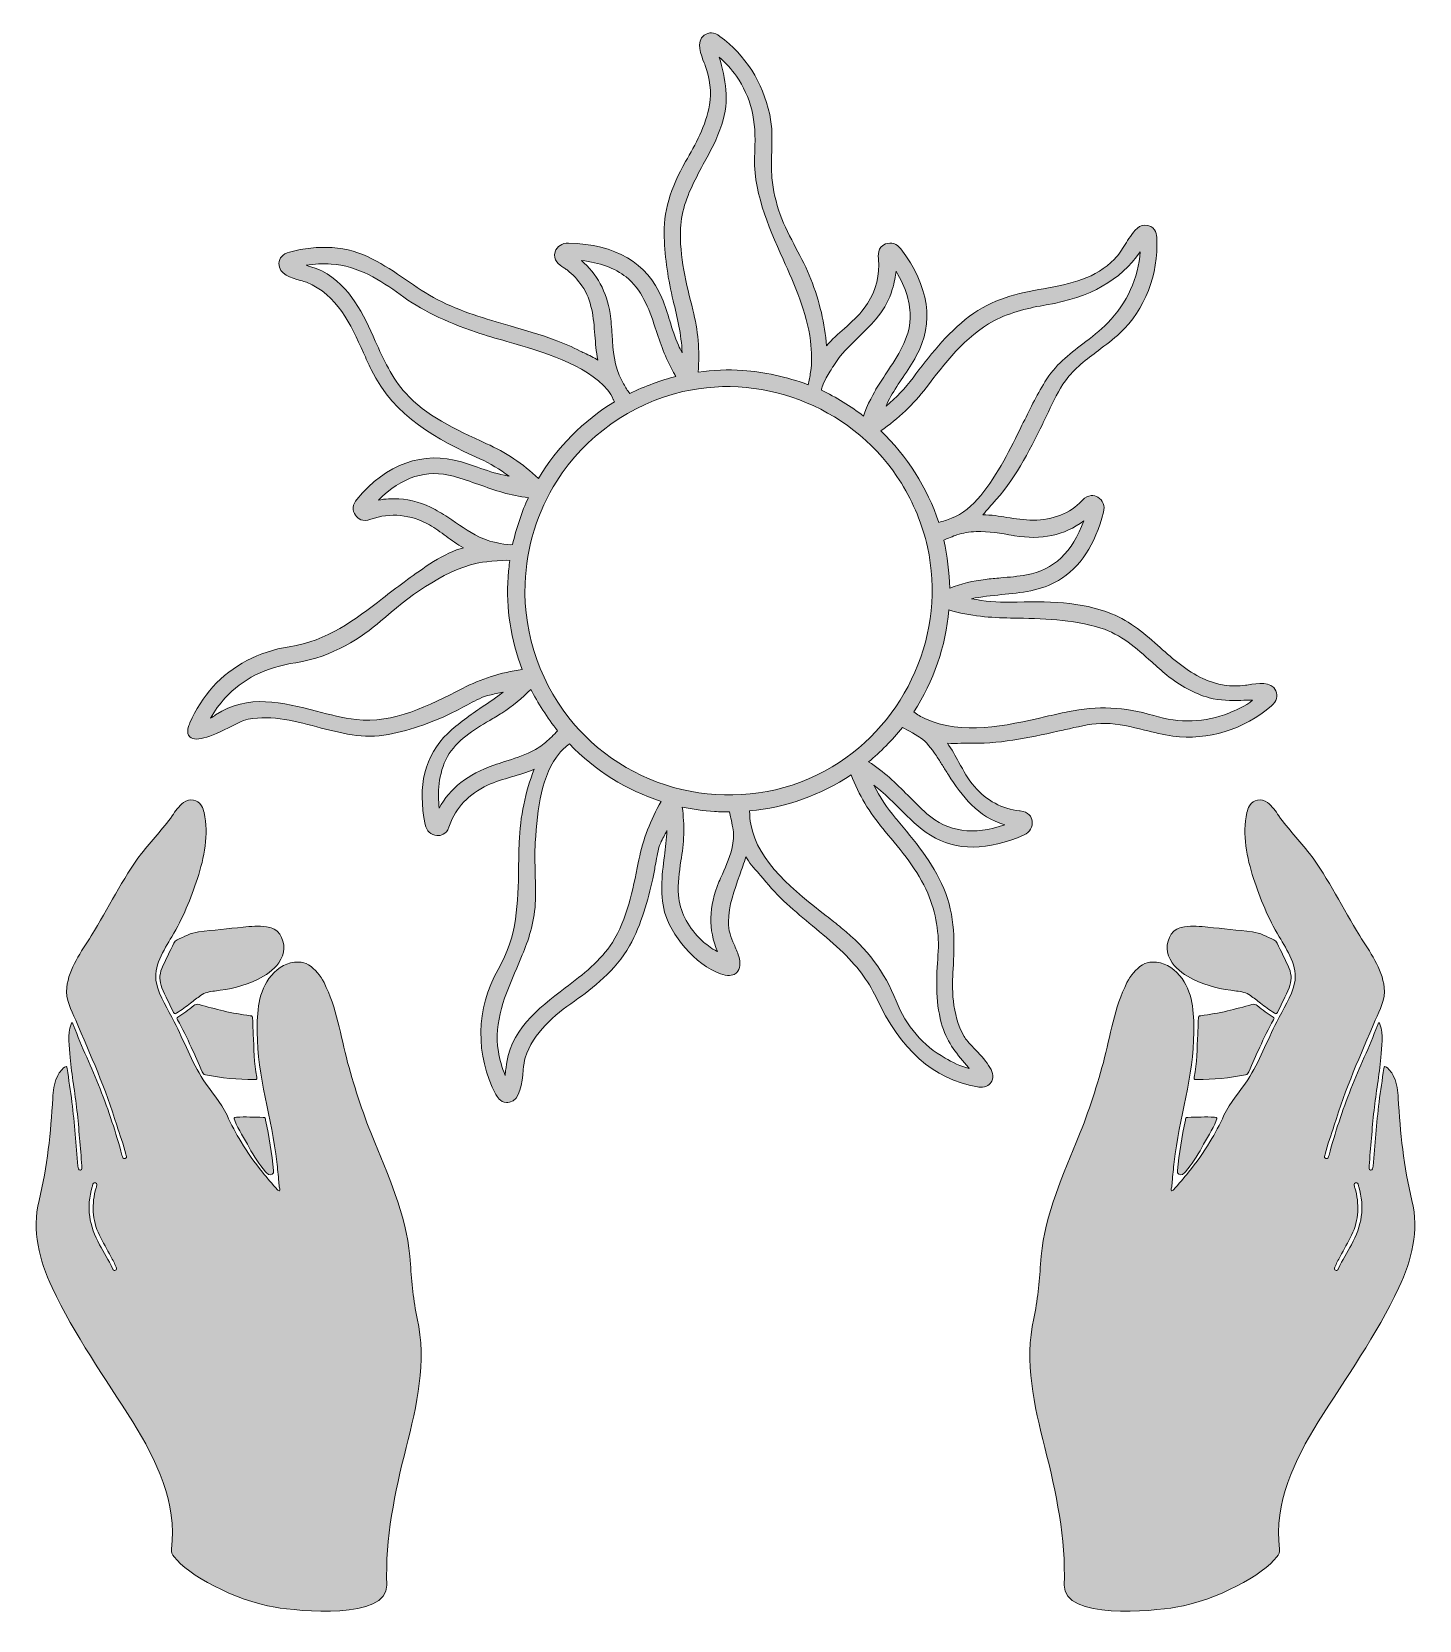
# Model space of a CAD drawing. Header units: inches. Extents: x 1306 to 2176, y -1601 to -605.
import ezdxf

# ---------------------------------------------------------------- set-up
doc = ezdxf.new("R2010")
doc.units = ezdxf.units.IN
doc.header["$MEASUREMENT"] = 0
doc.layers.add('Layer 1', color=7, linetype='Continuous')

msp = doc.modelspace()

# ---------------------------------------------------------------- hatches: boundary and pattern name
at = {"layer": 'Layer 1', "true_color": 0xa16e58}
h = msp.add_hatch(color=35, dxfattribs=at)
h.dxf.hatch_style = 2
edge = h.paths.add_edge_path()
edge.add_spline(control_points=[(2086.2356, -1017.9857), (2083.4616, -1011.7955), (2074.3911, -1013.319), (2068.9739, -1014.228), (2068.3028, -1014.3405), (2067.6887, -1014.4461), (2067.1496, -1014.5224), (2058.218, -1015.8105), (2049.2389, -1014.3916), (2040.4583, -1010.3122), (2030.3968, -1005.6338), (2021.8997, -998.1297), (2013.6817, -990.8716), (2004.5332, -982.7927), (1995.0725, -974.4374), (1983.2624, -969.6999), (1964.0415, -961.9862), (1943.1106, -961.8506), (1919.7224, -962.4438), (1911.6864, -962.6452), (1903.5609, -961.9244), (1895.4814, -960.2939), (1901.6062, -958.9611), (1908.0223, -958.3348), (1914.2801, -957.7237), (1926.5243, -956.5286), (1939.1838, -955.2939), (1950.0009, -948.8359), (1963.4497, -940.8042), (1972.9259, -926.4066), (1978.1678, -906.0383), (1979.1816, -902.1027), (1977.8084, -898.5107), (1974.5857, -896.6667), (1972.3089, -895.3694), (1968.7757, -894.6311), (1964.8686, -898.6276), (1964.8686, -898.6276), (1964.5917, -898.9234), (1964.5917, -898.9234), (1957.2642, -906.7956), (1946.6658, -910.9848), (1933.9449, -911.033), (1928.5042, -911.0591), (1922.9783, -910.1766), (1917.6381, -909.3248), (1912.724, -908.5451), (1907.6735, -907.7306), (1902.588, -907.6089), (1903.7347, -906.3954), (1905.1445, -904.7876), (1906.9261, -902.6829), (1907.5916, -901.8951), (1908.1217, -901.2669), (1908.411, -900.9622), (1922.2545, -886.3739), (1931.2969, -868.1783), (1940.0426, -850.5856), (1940.0426, -850.5856), (1940.3759, -849.9127), (1940.3759, -849.9127), (1941.4632, -847.7253), (1942.5279, -845.473), (1943.6009, -843.196), (1946.7826, -836.4578), (1950.0731, -829.489), (1954.2949, -823.6525), (1959.8502, -815.9707), (1967.5725, -810.1908), (1975.0393, -804.6045), (1979.5784, -801.2069), (1984.2702, -797.6955), (1988.4999, -793.7579), (2004.029, -779.3037), (2012.6642, -757.106), (2011.5968, -734.334), (2011.5196, -732.6771), (2011.2839, -727.6334), (2006.0125, -726.2823), (2000.8016, -724.9635), (1997.2003, -730.0734), (1994.9881, -733.2276), (1993.805, -734.9142), (1992.7423, -736.6144), (1991.6904, -738.2998), (1989.6411, -741.5852), (1987.7049, -744.688), (1984.9816, -747.4957), (1973.3465, -759.4748), (1957.9632, -762.9463), (1940.5219, -765.9587), (1924.6497, -768.705), (1908.0484, -772.694), (1894.1673, -783.2222), (1879.6815, -794.2083), (1868.5742, -808.8844), (1858.7742, -821.8342), (1853.9063, -828.2736), (1848.2497, -834.1987), (1841.9117, -839.5061), (1842.7052, -837.4048), (1843.7918, -835.4363), (1844.9387, -833.3541), (1847.1801, -829.2949), (1849.8468, -825.3675), (1852.4271, -821.5649), (1855.3401, -817.2727), (1858.3525, -812.8348), (1860.8097, -808.1459), (1872.2311, -787.2031), (1868.9665, -764.603), (1851.1041, -740.9689), (1848.6655, -737.7329), (1845.0041, -736.5684), (1841.5591, -737.928), (1836.4268, -739.9528), (1836.8539, -744.8592), (1837.1666, -748.443), (1837.2445, -749.3265), (1837.3221, -750.2032), (1837.3233, -751.0274), (1837.336, -760.7999), (1834.1684, -770.2175), (1828.1632, -778.2666), (1824.6405, -782.9919), (1820.1441, -786.9853), (1815.7956, -790.8482), (1811.9561, -794.2567), (1808.013, -797.759), (1804.6146, -801.8389), (1803.5342, -788.0129), (1800.2258, -773.9351), (1794.7567, -759.9273), (1792.1265, -753.1943), (1788.7265, -746.7297), (1785.4359, -740.4742), (1781.8638, -733.6841), (1778.1685, -726.6581), (1775.5204, -719.3696), (1772.8764, -712.088), (1771.0975, -704.2051), (1770.3741, -696.5684), (1769.8612, -691.1335), (1770.0441, -685.663), (1770.2221, -680.374), (1770.4769, -672.7623), (1770.7401, -664.8927), (1768.9743, -656.8288), (1764.51, -636.4387), (1753.7113, -619.4868), (1737.7491, -607.8146), (1734.1622, -605.1595), (1730.8557, -604.9253), (1727.9297, -607.1112), (1722.6068, -611.0848), (1725.9493, -619.459), (1727.9438, -624.4612), (1728.1676, -625.0225), (1728.373, -625.5349), (1728.5448, -625.9901), (1731.6851, -634.3453), (1732.5411, -642.4548), (1731.1649, -650.7839), (1729.0397, -663.6327), (1722.3758, -675.8193), (1716.2954, -686.2352), (1706.8509, -702.417), (1702.191, -718.7994), (1702.8195, -733.6141), (1703.3871, -747.0271), (1705.2897, -760.4434), (1708.4731, -773.4887), (1711.0099, -783.877), (1713.6212, -794.5652), (1714.086, -806.1289), (1713.2814, -804.5683), (1712.4979, -802.9575), (1711.7403, -801.3045), (1709.4937, -796.3978), (1707.8908, -791.1452), (1706.3415, -786.0682), (1704.982, -781.6054), (1703.4423, -776.5506), (1701.3972, -771.6852), (1692.1461, -749.707), (1672.4542, -738.2181), (1642.8402, -737.3891), (1638.773, -737.2824), (1635.5791, -739.416), (1634.5063, -742.9485), (1632.865, -748.2384), (1636.9216, -750.8881), (1639.8839, -752.8196), (1640.6001, -753.2905), (1641.3124, -753.7515), (1641.9446, -754.2423), (1645.4919, -757.0044), (1648.6259, -760.3396), (1651.2604, -764.1522), (1657.7157, -773.5087), (1658.526, -783.957), (1659.3853, -795.0202), (1659.7844, -800.1758), (1660.1948, -805.4685), (1661.2264, -810.6835), (1658.8742, -809.2041), (1655.8366, -807.7363), (1652.6539, -806.2532), (1651.6521, -805.7862), (1650.8055, -805.3956), (1650.2383, -805.099), (1645.2484, -802.5136), (1639.9241, -800.192), (1633.9612, -797.9968), (1624.938, -794.6752), (1615.4466, -791.9357), (1606.2676, -789.2858), (1590.9836, -784.8763), (1575.1812, -780.3157), (1560.9263, -772.9125), (1553.8056, -769.2159), (1547.1874, -764.671), (1540.7878, -760.2728), (1527.2828, -750.9935), (1513.3177, -741.3962), (1494.7004, -740.1953), (1485.9376, -739.6301), (1476.9665, -740.5707), (1468.0279, -742.996), (1463.7303, -744.1739), (1461.498, -746.6109), (1461.391, -750.234), (1461.1908, -756.9998), (1469.0959, -759.1742), (1474.8665, -760.7572), (1476.3468, -761.1633), (1477.7436, -761.5485), (1478.6939, -761.9361), (1497.9266, -769.7557), (1506.2852, -788.243), (1514.3714, -806.1159), (1515.9635, -809.64), (1517.5521, -813.1504), (1519.2161, -816.5771), (1533.7108, -846.4262), (1560.8067, -860.5802), (1587.3182, -872.5216), (1593.9411, -875.5037), (1599.8242, -879.3046), (1605.6736, -883.4542), (1605.2775, -883.3809), (1604.883, -883.3048), (1604.4898, -883.2325), (1604.4898, -883.2325), (1602.7168, -882.8924), (1602.7168, -882.8924), (1596.9264, -881.7552), (1591.3169, -879.7893), (1585.8911, -877.8858), (1582.6, -876.7317), (1579.1974, -875.5392), (1575.7456, -874.5208), (1551.69, -867.4869), (1529.0201, -875.5996), (1510.1842, -897.9917), (1507.5729, -901.0956), (1507.2493, -904.9231), (1509.3383, -907.9748), (1510.8394, -910.1735), (1513.725, -912.3922), (1518.8982, -910.4496), (1531.1617, -906.1711), (1544.2567, -907.4502), (1555.7705, -914.0544), (1559.3433, -916.108), (1562.7827, -918.6254), (1566.1096, -921.0596), (1569.6246, -923.6289), (1573.2169, -926.2575), (1577.0791, -928.4341), (1565.6133, -930.8909), (1550.287, -942.1782), (1542.0704, -948.2295), (1542.0704, -948.2295), (1539.922, -949.8061), (1539.922, -949.8061), (1535.2205, -953.2252), (1530.724, -956.7016), (1526.3759, -960.0608), (1508.7064, -973.7146), (1492.0156, -986.6104), (1467.7753, -990.4107), (1448.7461, -993.3907), (1432.2264, -1002.0871), (1420.0035, -1015.5655), (1414.094, -1022.074), (1409.2456, -1029.665), (1405.5916, -1038.1356), (1404.9285, -1039.6716), (1402.9115, -1044.351), (1405.6203, -1046.8846), (1409.5275, -1050.5349), (1419.8414, -1046.3907), (1435.2136, -1038.5054), (1437.0068, -1037.5839), (1438.8616, -1036.6322), (1439.2689, -1036.5094), (1454.6465, -1032.5585), (1469.4607, -1036.466), (1485.1456, -1040.607), (1499.6602, -1044.4342), (1514.6719, -1048.3984), (1529.9598, -1045.3775), (1544.6175, -1042.4806), (1558.8954, -1037.5013), (1572.3944, -1030.5755), (1574.2855, -1029.6037), (1576.1363, -1028.598), (1577.982, -1027.5912), (1582.0447, -1025.3774), (1585.8824, -1023.2884), (1590.0918, -1021.6063), (1591.7482, -1020.9465), (1594.5981, -1020.3688), (1597.6156, -1019.7588), (1599.0342, -1019.4695), (1600.464, -1019.181), (1601.8455, -1018.8678), (1597.6322, -1022.1344), (1593.1646, -1025.1626), (1588.7919, -1028.1298), (1581.3915, -1033.1467), (1573.7393, -1038.338), (1567.2178, -1044.6767), (1552.7595, -1058.7246), (1548.1216, -1077.4227), (1553.0351, -1101.8346), (1553.837, -1105.8755), (1556.5853, -1108.4556), (1560.402, -1108.7368), (1562.8773, -1108.8965), (1566.1314, -1108.0946), (1567.9274, -1103.5723), (1567.9274, -1103.5723), (1568.3474, -1102.42), (1568.3474, -1102.42), (1572.3318, -1091.1968), (1580.3486, -1082.7097), (1592.1718, -1077.195), (1596.9676, -1074.9584), (1602.1166, -1073.4487), (1607.097, -1071.9878), (1611.8291, -1070.6002), (1616.6896, -1069.1732), (1621.3598, -1067.1058), (1615.7475, -1081.4457), (1612.5864, -1096.8623), (1611.9531, -1113), (1611.7479, -1118.2374), (1611.6693, -1123.3368), (1611.5915, -1128.3313), (1611.2343, -1151.4399), (1610.9266, -1171.4), (1598.8493, -1192.6238), (1584.861, -1217.1868), (1584.3164, -1246.4913), (1597.3976, -1271.015), (1598.0939, -1272.3154), (1599.9401, -1275.7695), (1603.9417, -1276.0276), (1604.5924, -1276.0695), (1605.2483, -1276.0202), (1605.9535, -1275.8757), (1612.6472, -1274.4902), (1613.6891, -1264.0317), (1614.5276, -1255.6307), (1614.8332, -1252.568), (1615.1223, -1249.6794), (1615.6331, -1248.1022), (1620.7882, -1232.1734), (1634.184, -1221.1639), (1646.6063, -1212.4953), (1658.0547, -1204.5089), (1672.3205, -1193.3529), (1681.0679, -1177.8361), (1688.7506, -1164.2139), (1692.7491, -1148.9713), (1695.6478, -1135.8549), (1696.2548, -1133.1105), (1696.7527, -1130.3239), (1697.253, -1127.5346), (1697.9621, -1123.5636), (1698.6963, -1119.4579), (1699.7509, -1115.5718), (1700.2375, -1113.7808), (1701.6165, -1111.1718), (1703.0768, -1108.4124), (1703.5715, -1107.4772), (1704.072, -1106.5326), (1704.5474, -1105.5969), (1704.3122, -1110.9173), (1703.6315, -1116.3079), (1702.9661, -1121.5878), (1701.3966, -1134.0225), (1699.7746, -1146.8785), (1703.8321, -1158.9407), (1708.8371, -1173.8254), (1725.3809, -1192.7676), (1741.1147, -1196.1511), (1745.1123, -1197.0139), (1747.302, -1195.7321), (1748.4334, -1194.5019), (1750.3817, -1192.3893), (1750.8028, -1188.6688), (1749.5585, -1184.5562), (1748.7212, -1181.7819), (1747.6706, -1179.3455), (1746.6544, -1176.9874), (1744.7392, -1172.5461), (1742.9296, -1168.3486), (1743.0401, -1162.7319), (1743.2328, -1152.8139), (1746.753, -1142.9653), (1750.1575, -1133.4423), (1751.4822, -1129.7361), (1752.8383, -1125.9462), (1753.9959, -1122.1494), (1755.8369, -1125.3848), (1758.9385, -1129.0152), (1762.2647, -1132.7428), (1763.3293, -1133.9335), (1764.2487, -1134.9629), (1764.8542, -1135.7284), (1773.8271, -1147.0959), (1785.0144, -1156.4068), (1795.8308, -1165.4143), (1801.545, -1170.1706), (1807.4514, -1175.0884), (1812.9344, -1180.2291), (1823.6729, -1190.3068), (1830.6624, -1199.5137), (1835.5975, -1210.0761), (1851.0724, -1243.2102), (1871.2329, -1261.0535), (1899.1581, -1266.2441), (1899.6015, -1266.3234), (1900.1992, -1266.4252), (1900.8811, -1266.4692), (1905.1052, -1266.7417), (1907.1821, -1264.5078), (1908.1779, -1262.5842), (1911.1046, -1256.9457), (1903.5745, -1248.9459), (1896.9291, -1241.8905), (1894.2598, -1239.0555), (1891.7397, -1236.379), (1890.7949, -1234.7043), (1882.9165, -1220.7154), (1883.0888, -1203.7678), (1883.9054, -1192.2383), (1884.9423, -1177.6071), (1885.2157, -1158.6528), (1878.0647, -1141.8192), (1871.1892, -1125.6345), (1859.5825, -1111.8172), (1848.3587, -1098.4531), (1848.3587, -1098.4531), (1847.7884, -1097.7755), (1847.7884, -1097.7755), (1842.5525, -1091.5412), (1837.9934, -1084.6331), (1834.1951, -1077.1818), (1835.6403, -1078.2711), (1837.0873, -1079.4135), (1838.5236, -1080.6067), (1842.6344, -1084.0227), (1846.529, -1087.9613), (1850.2953, -1091.7739), (1856.2434, -1097.7889), (1862.3934, -1104.0128), (1869.7409, -1108.5824), (1885.6559, -1118.4799), (1905.9163, -1118.3822), (1928.3404, -1108.2948), (1932.0292, -1106.6209), (1933.9773, -1103.3095), (1933.423, -1099.6594), (1933.0289, -1097.0471), (1931.3944, -1093.822), (1925.8576, -1093.2809), (1925.8576, -1093.2809), (1925.4681, -1093.2431), (1925.4681, -1093.2431), (1914.8608, -1092.1752), (1904.84, -1086.7737), (1897.2513, -1078.031), (1893.3029, -1073.484), (1890.369, -1068.0732), (1887.5326, -1062.8394), (1885.348, -1058.8084), (1883.1102, -1054.6787), (1880.2914, -1050.7432), (1883.0196, -1051.0935), (1886.0832, -1050.9804), (1888.8005, -1050.8763), (1890.2404, -1050.8238), (1891.537, -1050.7741), (1892.5342, -1050.8161), (1911.8987, -1051.6375), (1931.0334, -1047.4498), (1949.5371, -1043.3994), (1949.5371, -1043.3994), (1951.5792, -1042.9515), (1951.5792, -1042.9515), (1953.34, -1042.5674), (1955.1116, -1042.1549), (1956.89, -1041.7406), (1964.2227, -1040.0349), (1971.8043, -1038.2731), (1979.2214, -1038.3901), (1987.5454, -1038.5404), (1995.7883, -1040.6062), (2003.758, -1042.6104), (2009.5565, -1044.0722), (2015.5523, -1045.584), (2021.6222, -1046.3719), (2043.6419, -1049.2541), (2066.1748, -1042.3187), (2083.3955, -1027.3864), (2086.7641, -1024.4625), (2087.7199, -1021.2994), (2086.2356, -1017.9857)], knot_values=[0, 0, 0, 0, 1, 1, 1, 2, 2, 2, 3, 3, 3, 4, 4, 4, 5, 5, 5, 6, 6, 6, 7, 7, 7, 8, 8, 8, 9, 9, 9, 10, 10, 10, 11, 11, 11, 12, 12, 12, 13, 13, 13, 14, 14, 14, 15, 15, 15, 16, 16, 16, 17, 17, 17, 18, 18, 18, 19, 19, 19, 20, 20, 20, 21, 21, 21, 22, 22, 22, 23, 23, 23, 24, 24, 24, 25, 25, 25, 26, 26, 26, 27, 27, 27, 28, 28, 28, 29, 29, 29, 30, 30, 30, 31, 31, 31, 32, 32, 32, 33, 33, 33, 34, 34, 34, 35, 35, 35, 36, 36, 36, 37, 37, 37, 38, 38, 38, 39, 39, 39, 40, 40, 40, 41, 41, 41, 42, 42, 42, 43, 43, 43, 44, 44, 44, 45, 45, 45, 46, 46, 46, 47, 47, 47, 48, 48, 48, 49, 49, 49, 50, 50, 50, 51, 51, 51, 52, 52, 52, 53, 53, 53, 54, 54, 54, 55, 55, 55, 56, 56, 56, 57, 57, 57, 58, 58, 58, 59, 59, 59, 60, 60, 60, 61, 61, 61, 62, 62, 62, 63, 63, 63, 64, 64, 64, 65, 65, 65, 66, 66, 66, 67, 67, 67, 68, 68, 68, 69, 69, 69, 70, 70, 70, 71, 71, 71, 72, 72, 72, 73, 73, 73, 74, 74, 74, 75, 75, 75, 76, 76, 76, 77, 77, 77, 78, 78, 78, 79, 79, 79, 80, 80, 80, 81, 81, 81, 82, 82, 82, 83, 83, 83, 84, 84, 84, 85, 85, 85, 86, 86, 86, 87, 87, 87, 88, 88, 88, 89, 89, 89, 90, 90, 90, 91, 91, 91, 92, 92, 92, 93, 93, 93, 94, 94, 94, 95, 95, 95, 96, 96, 96, 97, 97, 97, 98, 98, 98, 99, 99, 99, 100, 100, 100, 101, 101, 101, 102, 102, 102, 103, 103, 103, 104, 104, 104, 105, 105, 105, 106, 106, 106, 107, 107, 107, 108, 108, 108, 109, 109, 109, 110, 110, 110, 111, 111, 111, 112, 112, 112, 113, 113, 113, 114, 114, 114, 115, 115, 115, 116, 116, 116, 117, 117, 117, 118, 118, 118, 119, 119, 119, 120, 120, 120, 121, 121, 121, 122, 122, 122, 123, 123, 123, 124, 124, 124, 125, 125, 125, 126, 126, 126, 127, 127, 127, 128, 128, 128, 129, 129, 129, 130, 130, 130, 131, 131, 131, 132, 132, 132, 133, 133, 133, 134, 134, 134, 135, 135, 135, 136, 136, 136, 137, 137, 137, 138, 138, 138, 139, 139, 139, 140, 140, 140, 141, 141, 141, 142, 142, 142, 143, 143, 143, 144, 144, 144, 145, 145, 145, 146, 146, 146, 147, 147, 147, 148, 148, 148, 149, 149, 149, 150, 150, 150, 151, 151, 151, 152, 152, 152, 153, 153, 153, 154, 154, 154, 155, 155, 155, 156, 156, 156, 157, 157, 157, 158, 158, 158, 159, 159, 159, 160, 160, 160, 161, 161, 161, 162, 162, 162, 163, 163, 163, 164, 164, 164, 165, 165, 165, 166, 166, 166, 167, 167, 167, 168, 168, 168, 169, 169, 169, 170, 170, 170, 171, 171, 171, 172, 172, 172, 173, 173, 173, 174, 174, 174, 175, 175, 175, 176, 176, 176, 177, 177, 177, 177], degree=3, periodic=1)
edge = h.paths.add_edge_path()
edge.add_spline(control_points=[(1880.9169, -1070.5705), (1889.5117, -1083.9171), (1899.3294, -1097.204), (1916.3787, -1101.9687), (1896.8326, -1108.7801), (1880.4138, -1106.4619), (1867.514, -1095.0662), (1863.3134, -1091.3552), (1859.3475, -1087.368), (1855.511, -1083.5122), (1848.1089, -1076.0697), (1840.4723, -1068.3924), (1830.9575, -1062.5505), (1838.2289, -1056.5522), (1845.8164, -1048.8175), (1852.1407, -1040.9506), (1854.7845, -1042.1359), (1862.4865, -1046.7314), (1863.5685, -1047.5373), (1867.0309, -1050.1128), (1870.1846, -1053.7086), (1873.4927, -1058.8492), (1874.7278, -1060.7707), (1875.9483, -1062.7106), (1877.1673, -1064.6504), (1878.4113, -1066.6291), (1879.6558, -1068.6123), (1880.9169, -1070.5705)], knot_values=[0, 0, 0, 0, 1, 1, 1, 2, 2, 2, 3, 3, 3, 4, 4, 4, 5, 5, 5, 6, 6, 6, 7, 7, 7, 8, 8, 8, 9, 9, 9, 9], degree=3, periodic=1)
edge = h.paths.add_edge_path()
edge.add_spline(control_points=[(1876.5079, -1226.1129), (1879.5766, -1237.5533), (1885.4321, -1244.554), (1892.2126, -1252.6582), (1892.7646, -1253.3181), (1893.3223, -1253.9815), (1893.8829, -1254.6584), (1888.7567, -1253.494), (1883.309, -1250.6824), (1878.8748, -1248.1798), (1865.109, -1240.4595), (1854.5212, -1228.0811), (1848.2542, -1212.3856), (1841.0302, -1194.2919), (1830.0917, -1179.7034), (1813.8324, -1166.4801), (1810.8513, -1164.0555), (1807.6427, -1161.553), (1804.3191, -1158.964), (1785.1594, -1144.0292), (1761.3171, -1125.4403), (1757.0908, -1101.6717), (1756.6451, -1099.167), (1756.4698, -1096.4794), (1756.3835, -1093.3229), (1779.0391, -1091.1855), (1800.9529, -1083.3824), (1819.9809, -1070.685), (1824.8861, -1083.1886), (1831.5789, -1094.5238), (1839.8913, -1104.4062), (1839.8913, -1104.4062), (1841.3341, -1106.1228), (1841.3341, -1106.1228), (1851.4383, -1118.1436), (1861.885, -1130.5733), (1868.005, -1144.8861), (1873.2175, -1157.0735), (1875.4416, -1170.4726), (1874.4381, -1183.6382), (1873.3935, -1197.3279), (1872.6923, -1211.8824), (1876.5079, -1226.1129)], knot_values=[0, 0, 0, 0, 1, 1, 1, 2, 2, 2, 3, 3, 3, 4, 4, 4, 5, 5, 5, 6, 6, 6, 7, 7, 7, 8, 8, 8, 9, 9, 9, 10, 10, 10, 11, 11, 11, 12, 12, 12, 13, 13, 13, 14, 14, 14, 14], degree=3, periodic=1)
edge = h.paths.add_edge_path()
edge.add_spline(control_points=[(1715.1054, -1108.1451), (1715.2107, -1102.0199), (1714.9125, -1096.3389), (1714.1974, -1090.8611), (1720.7641, -1092.2771), (1727.5298, -1093.2179), (1734.3449, -1093.6575), (1737.4784, -1093.8597), (1741.5446, -1093.8999), (1743.8371, -1093.9017), (1744.1176, -1095.328), (1744.382, -1096.6348), (1744.6388, -1097.9105), (1745.0331, -1099.8605), (1745.4089, -1101.7266), (1745.8053, -1103.7937), (1746.4787, -1107.3315), (1746.4337, -1111.0093), (1745.6646, -1115.0434), (1744.5021, -1121.1444), (1741.8461, -1127.149), (1739.2797, -1132.953), (1738.5555, -1134.5932), (1737.8375, -1136.2181), (1737.16, -1137.8262), (1730.7024, -1153.1442), (1730.4097, -1167.7884), (1736.2672, -1181.4472), (1736.045, -1181.3345), (1735.8163, -1181.2185), (1735.5841, -1181.0992), (1734.4103, -1180.5034), (1733.3023, -1179.9372), (1732.7203, -1179.5227), (1729.7886, -1177.4187), (1727.1412, -1175.2027), (1724.8539, -1172.9377), (1717.2944, -1165.4396), (1712.6485, -1155.8921), (1711.7747, -1146.0484), (1711.1424, -1138.9406), (1712.2563, -1131.6734), (1713.3325, -1124.6467), (1714.1571, -1119.2661), (1715.0086, -1113.7001), (1715.1054, -1108.1451)], knot_values=[0, 0, 0, 0, 1, 1, 1, 2, 2, 2, 3, 3, 3, 4, 4, 4, 5, 5, 5, 6, 6, 6, 7, 7, 7, 8, 8, 8, 9, 9, 9, 10, 10, 10, 11, 11, 11, 12, 12, 12, 13, 13, 13, 14, 14, 14, 15, 15, 15, 15], degree=3, periodic=1)
edge = h.paths.add_edge_path()
edge.add_spline(control_points=[(1676.3323, -823.4778), (1671.4311, -814.4807), (1670.8173, -804.9489), (1670.1672, -794.8596), (1669.883, -790.4632), (1669.5899, -785.9164), (1668.9129, -781.4187), (1666.9193, -768.2118), (1660.5489, -756.4765), (1650.9464, -748.2856), (1662.4351, -749.5974), (1671.8607, -753.0687), (1679.0162, -758.6281), (1688.635, -766.1032), (1693.1133, -777.9258), (1697.2144, -790.4096), (1700.4616, -800.2954), (1703.5563, -809.1945), (1708.5311, -817.9869), (1708.5311, -817.9869), (1708.7638, -818.4326), (1708.7638, -818.4326), (1709.2321, -819.3509), (1709.683, -820.204), (1710.1366, -820.9344), (1701.2972, -823.1948), (1690.5884, -827.1429), (1681.2454, -831.6098), (1679.6739, -829.7739), (1678.703, -827.9394), (1677.4247, -825.5204), (1677.4247, -825.5204), (1676.3323, -823.4778), (1676.3323, -823.4778)], knot_values=[0, 0, 0, 0, 1, 1, 1, 2, 2, 2, 3, 3, 3, 4, 4, 4, 5, 5, 5, 6, 6, 6, 7, 7, 7, 8, 8, 8, 9, 9, 9, 10, 10, 10, 11, 11, 11, 11], degree=3, periodic=1)
edge = h.paths.add_edge_path()
edge.add_spline(control_points=[(1624.0945, -884.8458), (1614.2705, -875.7339), (1603.3302, -868.4276), (1591.549, -863.1145), (1571.2674, -853.9756), (1553.452, -845.287), (1540.8354, -831.4649), (1532.2277, -822.0358), (1526.9279, -810.2198), (1521.8042, -798.7929), (1514.2938, -782.0442), (1506.5295, -764.727), (1488.2526, -754.7599), (1487.0028, -754.0833), (1485.1263, -753.4772), (1482.01, -752.4678), (1481.1857, -752.2052), (1479.8591, -751.7836), (1478.3928, -751.2867), (1483.6569, -750.4304), (1488.926, -750.1653), (1494.1214, -750.5004), (1510.8392, -751.5787), (1525.325, -760.7499), (1537.2885, -769.5773), (1550.1775, -779.0866), (1565.3419, -786.608), (1585.0109, -793.2539), (1590.9561, -795.2609), (1597.3864, -797.0928), (1604.1935, -799.0317), (1627.0402, -805.5398), (1652.9342, -812.9166), (1667.6153, -829.6525), (1669.0678, -831.3093), (1669.9234, -833.1654), (1670.9133, -835.3184), (1671.1505, -835.8344), (1671.3956, -836.3673), (1671.6556, -836.9101), (1652.1205, -848.7381), (1635.7316, -865.258), (1624.0945, -884.8458)], knot_values=[0, 0, 0, 0, 1, 1, 1, 2, 2, 2, 3, 3, 3, 4, 4, 4, 5, 5, 5, 6, 6, 6, 7, 7, 7, 8, 8, 8, 9, 9, 9, 10, 10, 10, 11, 11, 11, 12, 12, 12, 13, 13, 13, 14, 14, 14, 14], degree=3, periodic=1)
edge = h.paths.add_edge_path()
edge.add_spline(control_points=[(1619.2698, -1017.1127), (1623.4534, -1025.3594), (1629.6899, -1035.0133), (1636.0593, -1043.0805), (1633.596, -1045.6106), (1631.2085, -1048.0182), (1628.5445, -1050.3222), (1626.0192, -1052.5086), (1623.1078, -1054.41), (1619.6475, -1056.1337), (1614.3735, -1058.7611), (1608.52, -1060.6121), (1602.8598, -1062.4002), (1600.578, -1063.1218), (1598.3076, -1063.8404), (1596.0768, -1064.6033), (1579.9523, -1070.1296), (1568.4672, -1079.182), (1561.8571, -1091.5613), (1560.8814, -1082.7191), (1561.0225, -1070.0657), (1567.0134, -1059.27), (1572.7314, -1048.973), (1583.2852, -1042.6694), (1593.4925, -1036.5752), (1596.0723, -1035.0324), (1598.6319, -1033.5047), (1601.0919, -1031.9258), (1607.9593, -1027.5243), (1613.9272, -1022.6624), (1619.2698, -1017.1127)], knot_values=[0, 0, 0, 0, 1, 1, 1, 2, 2, 2, 3, 3, 3, 4, 4, 4, 5, 5, 5, 6, 6, 6, 7, 7, 7, 8, 8, 8, 9, 9, 9, 10, 10, 10, 10], degree=3, periodic=1)
edge = h.paths.add_edge_path()
edge.add_spline(control_points=[(1622.0465, -1151.5479), (1622.3805, -1145.2378), (1622.195, -1138.8502), (1622.0154, -1132.6716), (1621.8285, -1126.2236), (1621.6343, -1119.5538), (1622.0408, -1113.033), (1623.3644, -1091.7966), (1626.1296, -1070.3081), (1637.3036, -1056.9871), (1638.9452, -1055.0321), (1640.7697, -1053.314), (1643.4219, -1051.2506), (1659.5231, -1067.9633), (1679.3435, -1080.3955), (1700.9337, -1087.3241), (1694.2475, -1098.931), (1689.5683, -1111.212), (1687.0163, -1123.8627), (1687.0163, -1123.8627), (1686.626, -1125.8127), (1686.626, -1125.8127), (1683.153, -1143.1085), (1679.5615, -1160.9926), (1670.3459, -1175.74), (1663.2559, -1187.0929), (1651.8649, -1195.7834), (1640.849, -1204.1911), (1623.5775, -1217.3699), (1605.7174, -1230.9987), (1603.53, -1255.276), (1603.53, -1255.276), (1603.4873, -1255.765), (1603.4873, -1255.765), (1603.4049, -1256.6724), (1603.3022, -1257.8266), (1603.1753, -1259.0545), (1601.1793, -1254.1446), (1599.7519, -1249.094), (1598.9199, -1243.9835), (1595.9233, -1225.582), (1603.2981, -1208.3927), (1610.431, -1191.7667), (1611.6104, -1189.0182), (1612.7872, -1186.2755), (1613.9136, -1183.5392), (1617.568, -1174.6597), (1621.3917, -1163.9179), (1622.0465, -1151.5479)], knot_values=[0, 0, 0, 0, 1, 1, 1, 2, 2, 2, 3, 3, 3, 4, 4, 4, 5, 5, 5, 6, 6, 6, 7, 7, 7, 8, 8, 8, 9, 9, 9, 10, 10, 10, 11, 11, 11, 12, 12, 12, 13, 13, 13, 14, 14, 14, 15, 15, 15, 16, 16, 16, 16], degree=3, periodic=1)
edge = h.paths.add_edge_path()
edge.add_spline(control_points=[(1646.8827, -1039.4587), (1626.1615, -1015.36), (1614.4109, -983.7448), (1615.6663, -950.8248), (1616.5328, -928.1149), (1623.3745, -905.7233), (1635.5272, -886.5049), (1653.1634, -858.6165), (1682.0687, -837.9737), (1714.4407, -830.5009), (1767.3662, -818.3314), (1822.8849, -841.9752), (1851.4924, -887.9438), (1859.1116, -900.1874), (1864.655, -913.7015), (1867.7996, -927.7769), (1879.7271, -981.1621), (1854.9612, -1037.6754), (1808.1081, -1065.6946), (1756.9724, -1096.2756), (1689.2444, -1086.1074), (1649.1778, -1042.0535), (1648.4007, -1041.1987), (1647.6361, -1040.3336), (1646.8827, -1039.4587)], knot_values=[0, 0, 0, 0, 1, 1, 1, 2, 2, 2, 3, 3, 3, 4, 4, 4, 5, 5, 5, 6, 6, 6, 7, 7, 7, 8, 8, 8, 8], degree=3, periodic=1)
edge = h.paths.add_edge_path()
edge.add_spline(control_points=[(1737.3437, -620.7408), (1741.4209, -624.3775), (1745.0264, -628.4197), (1748.1009, -632.8046), (1757.1446, -645.7077), (1760.7926, -660.6412), (1759.5793, -679.7985), (1758.0355, -704.171), (1767.8554, -726.1575), (1777.3521, -747.4229), (1784.6689, -763.8007), (1792.2335, -780.737), (1794.5005, -798.5996), (1795.4239, -805.8842), (1795.456, -812.2715), (1794.5696, -818.321), (1794.1806, -820.9782), (1793.7806, -823.7137), (1793.0208, -826.1599), (1779.792, -821.2735), (1765.0004, -818.0209), (1752.1774, -817.1938), (1742.7682, -816.5869), (1733.3502, -816.9368), (1724.1501, -818.2299), (1725.1412, -804.8862), (1724.0293, -791.7905), (1720.8405, -779.2672), (1716.8176, -763.5139), (1712.2576, -745.6583), (1713.1134, -728.0701), (1713.2447, -725.3874), (1713.5764, -722.6594), (1714.0977, -719.9601), (1716.3307, -708.4213), (1721.6919, -698.4918), (1727.3696, -687.9769), (1731.6217, -680.1001), (1736.0201, -671.9532), (1738.9498, -663.1037), (1744.1324, -647.4427), (1741.2112, -634.8711), (1737.3437, -620.7408)], knot_values=[0, 0, 0, 0, 1, 1, 1, 2, 2, 2, 3, 3, 3, 4, 4, 4, 5, 5, 5, 6, 6, 6, 7, 7, 7, 8, 8, 8, 9, 9, 9, 10, 10, 10, 11, 11, 11, 12, 12, 12, 13, 13, 13, 14, 14, 14, 14], degree=3, periodic=1)
edge = h.paths.add_edge_path()
edge.add_spline(control_points=[(1913.7218, -947.238), (1910.5126, -947.519), (1907.303, -947.8037), (1904.1056, -948.1779), (1896.5563, -949.0701), (1889.0481, -950.897), (1881.7535, -953.6154), (1881.6104, -944.0633), (1880.306, -933.3171), (1878.1049, -923.6165), (1879.7959, -922.6981), (1884.413, -920.9321), (1886.252, -920.3183), (1890.0123, -919.061), (1893.9779, -918.3623), (1898.3753, -918.19), (1906.0795, -917.8875), (1914.0358, -919.2918), (1921.7223, -920.6496), (1921.7223, -920.6496), (1922.434, -920.7752), (1922.434, -920.7752), (1939.0732, -923.706), (1953.6203, -920.5956), (1965.7444, -911.524), (1958.8705, -930.9972), (1946.836, -942.3642), (1929.9114, -945.3466), (1924.5773, -946.2834), (1919.0592, -946.7708), (1913.7218, -947.238)], knot_values=[0, 0, 0, 0, 1, 1, 1, 2, 2, 2, 3, 3, 3, 4, 4, 4, 5, 5, 5, 6, 6, 6, 7, 7, 7, 8, 8, 8, 9, 9, 9, 10, 10, 10, 10], degree=3, periodic=1)
edge = h.paths.add_edge_path()
edge.add_spline(control_points=[(1882.8394, -909.8668), (1880.1591, -910.8987), (1877.5259, -911.7086), (1874.9687, -912.4728), (1867.7777, -890.8525), (1854.9195, -870.5632), (1838.5435, -854.9921), (1849.633, -847.4296), (1859.2001, -838.3801), (1867.0001, -828.0684), (1877.9558, -813.5919), (1891.5905, -795.5755), (1909.3777, -786.1971), (1920.2742, -780.4483), (1932.1263, -777.8808), (1942.2829, -776.1293), (1970.0933, -771.3285), (1988.515, -760.9606), (2001.1918, -742.7773), (2001.1912, -742.787), (2001.1904, -742.7996), (2001.1898, -742.8092), (2000.1418, -759.0566), (1992.9055, -774.8832), (1980.8114, -787.3714), (1975.9779, -792.3638), (1970.4968, -796.55), (1965.1969, -800.5959), (1956.5915, -807.1653), (1947.6929, -813.9594), (1941.4435, -824.3167), (1936.1875, -833.0288), (1931.5545, -842.457), (1927.0746, -851.5783), (1923.4485, -858.9569), (1919.6989, -866.5867), (1915.6422, -873.7915), (1906.8844, -889.3419), (1896.8487, -904.4775), (1882.8394, -909.8668)], knot_values=[0, 0, 0, 0, 1, 1, 1, 2, 2, 2, 3, 3, 3, 4, 4, 4, 5, 5, 5, 6, 6, 6, 7, 7, 7, 8, 8, 8, 9, 9, 9, 10, 10, 10, 11, 11, 11, 12, 12, 12, 13, 13, 13, 13], degree=3, periodic=1)
edge = h.paths.add_edge_path()
edge.add_spline(control_points=[(1827.8067, -845.7774), (1820.0252, -839.7939), (1810.3498, -833.8306), (1801.3689, -829.517), (1801.3534, -828.9959), (1801.58, -827.1114), (1804.4411, -821.8554), (1806.0715, -818.8603), (1807.8647, -816.0336), (1808.7257, -814.675), (1808.7257, -814.675), (1809.1076, -814.0685), (1809.1076, -814.0685), (1813.3423, -807.2463), (1819.1785, -801.5862), (1824.8228, -796.117), (1833.3605, -787.8378), (1842.1905, -779.2765), (1845.7771, -766.4802), (1847.0969, -761.7752), (1847.9107, -758.0069), (1848.2293, -755.0539), (1854.4329, -765.298), (1857.3841, -775.2563), (1857.0158, -784.7315), (1856.5335, -797.1409), (1849.2047, -808.1424), (1842.1165, -818.7846), (1839.8826, -822.1379), (1837.571, -825.6091), (1835.5682, -829.0056), (1835.4863, -829.1434), (1829.4281, -839.5384), (1827.8067, -845.7774)], knot_values=[0, 0, 0, 0, 1, 1, 1, 2, 2, 2, 3, 3, 3, 4, 4, 4, 5, 5, 5, 6, 6, 6, 7, 7, 7, 8, 8, 8, 9, 9, 9, 10, 10, 10, 11, 11, 11, 11], degree=3, periodic=1)
edge = h.paths.add_edge_path()
edge.add_spline(control_points=[(1921.0074, -972.4057), (1939.4642, -972.7431), (1958.5532, -973.0996), (1976.4224, -978.643), (1988.9746, -982.538), (1998.8242, -991.3557), (2008.3498, -999.8836), (2011.4132, -1002.6271), (2014.5796, -1005.46), (2017.8048, -1008.1089), (2026.1537, -1014.9664), (2035.0905, -1019.7533), (2044.3653, -1022.3394), (2051.2977, -1024.2767), (2057.9267, -1024.1268), (2064.3285, -1023.9981), (2066.7146, -1023.9456), (2069.1544, -1023.8936), (2071.6154, -1023.951), (2067.3258, -1027.6151), (2060.6226, -1030.3373), (2056.7075, -1031.9266), (2042.0732, -1037.8694), (2025.791, -1038.436), (2009.6221, -1033.5381), (1991.1993, -1027.9709), (1974.5594, -1027.2337), (1955.6543, -1031.1411), (1951.1717, -1032.0694), (1946.5902, -1033.121), (1941.9434, -1034.1915), (1916.4006, -1040.061), (1889.988, -1046.1307), (1866.248, -1035.3829), (1863.8257, -1034.2856), (1861.5119, -1032.8935), (1859.212, -1031.147), (1871.7054, -1012.0772), (1879.2976, -990.0857), (1881.2491, -967.3273), (1894.6957, -971.3776), (1907.7564, -972.1597), (1919.921, -972.3833), (1919.921, -972.3833), (1921.0074, -972.4057), (1921.0074, -972.4057)], knot_values=[0, 0, 0, 0, 1, 1, 1, 2, 2, 2, 3, 3, 3, 4, 4, 4, 5, 5, 5, 6, 6, 6, 7, 7, 7, 8, 8, 8, 9, 9, 9, 10, 10, 10, 11, 11, 11, 12, 12, 12, 13, 13, 13, 14, 14, 14, 15, 15, 15, 15], degree=3, periodic=1)
edge = h.paths.add_edge_path()
edge.add_spline(control_points=[(1606.0809, -936.2244), (1605.6127, -939.7289), (1605.2084, -943.6279), (1605.0231, -946.5008), (1603.7348, -966.4744), (1606.6761, -986.0004), (1613.7643, -1004.5704), (1600.4981, -1006.581), (1587.9701, -1010.5824), (1576.5046, -1016.4785), (1576.5046, -1016.4785), (1575.9652, -1016.7544), (1575.9652, -1016.7544), (1555.8289, -1027.0914), (1532.9836, -1038.8229), (1509.7315, -1036.0706), (1501.6337, -1035.1169), (1493.1587, -1032.9184), (1484.9621, -1030.7922), (1463.8256, -1025.2974), (1441.9665, -1019.6264), (1421.6917, -1033.1374), (1420.7704, -1033.756), (1419.6743, -1034.4848), (1418.5285, -1035.2223), (1421.129, -1030.5865), (1424.1834, -1026.3198), (1427.6483, -1022.4915), (1438.3549, -1010.6649), (1453.2502, -1003.2309), (1471.9221, -1000.3962), (1495.084, -996.8773), (1513.6328, -984.2853), (1525.1155, -974.3453), (1542.3108, -959.4495), (1562.9404, -943.4757), (1585.5734, -937.9103), (1587.2661, -937.4964), (1601.7692, -936.0029), (1606.0809, -936.2244)], knot_values=[0, 0, 0, 0, 1, 1, 1, 2, 2, 2, 3, 3, 3, 4, 4, 4, 5, 5, 5, 6, 6, 6, 7, 7, 7, 8, 8, 8, 9, 9, 9, 10, 10, 10, 11, 11, 11, 12, 12, 12, 13, 13, 13, 13], degree=3, periodic=1)
edge = h.paths.add_edge_path()
edge.add_spline(control_points=[(1607.8164, -926.321), (1605.2986, -926.9253), (1594.4805, -924.5727), (1592.4989, -923.8868), (1585.0547, -921.3018), (1578.4407, -916.8071), (1572.0458, -912.4636), (1572.0458, -912.4636), (1569.6871, -910.866), (1569.6871, -910.866), (1566.4267, -908.6708), (1562.9041, -906.3701), (1559.2345, -904.3958), (1551.8561, -900.4322), (1544.1821, -898.187), (1536.4765, -897.69), (1532.2227, -897.4156), (1527.9574, -897.677), (1523.7285, -898.4726), (1538.3681, -883.8784), (1554.1457, -878.8438), (1570.704, -883.5262), (1576.1074, -885.0378), (1581.4533, -886.9205), (1586.6222, -888.741), (1596.5135, -892.223), (1606.7189, -895.8139), (1617.7005, -896.9469), (1613.6335, -905.7201), (1610.0687, -916.3079), (1607.8164, -926.321)], knot_values=[0, 0, 0, 0, 1, 1, 1, 2, 2, 2, 3, 3, 3, 4, 4, 4, 5, 5, 5, 6, 6, 6, 7, 7, 7, 8, 8, 8, 9, 9, 9, 10, 10, 10, 10], degree=3, periodic=1)
h = msp.add_hatch(color=35, dxfattribs=at)
h.dxf.hatch_style = 2
edge = h.paths.add_edge_path()
edge.add_spline(control_points=[(1365.0832, -1311.0432), (1363.5888, -1311.5531), (1363.3055, -1310.2021), (1363.0306, -1309.1569), (1359.3013, -1294.9838), (1354.6343, -1281.0643), (1349.2988, -1267.4174), (1344.0887, -1254.0927), (1337.6945, -1241.2228), (1332.7497, -1227.8025), (1332.6255, -1227.4635), (1332.4501, -1227.1436), (1332.3028, -1226.813), (1332.1341, -1226.433), (1332.0678, -1225.873), (1331.5488, -1225.9292), (1331.3661, -1225.9494), (1331.2053, -1226.5179), (1331.1002, -1226.8563), (1328.9778, -1233.6429), (1329.9156, -1240.9462), (1330.5306, -1247.893), (1331.514, -1258.9964), (1333.6172, -1269.9288), (1334.8277, -1281.0002), (1336.0944, -1292.5904), (1336.8916, -1304.2239), (1337.8991, -1315.8378), (1337.9424, -1316.341), (1337.9644, -1316.8543), (1337.9143, -1317.3547), (1337.8598, -1317.9006), (1337.5624, -1318.297), (1336.9614, -1318.3706), (1336.3845, -1318.4403), (1335.9207, -1318.189), (1335.7239, -1317.6915), (1335.5159, -1317.1663), (1335.4147, -1316.5811), (1335.3669, -1316.0138), (1334.2334, -1302.5839), (1333.317, -1289.1322), (1331.686, -1275.7507), (1330.8275, -1268.7049), (1329.6333, -1261.7007), (1328.6674, -1254.6678), (1328.4706, -1253.2342), (1327.9219, -1253.3888), (1327.046, -1254.0005), (1324.8364, -1255.5438), (1323.4258, -1257.6971), (1322.312, -1260.104), (1320.3814, -1264.2779), (1319.9209, -1268.7605), (1319.6645, -1273.2443), (1318.4361, -1294.7347), (1316.1748, -1316.3792), (1311.04, -1337.5217), (1306.4961, -1356.2291), (1311.1924, -1374.9483), (1319.2007, -1392.0287), (1333.2614, -1422.0172), (1352.3871, -1448.3023), (1369.8121, -1476.269), (1384.6722, -1500.1208), (1397.6933, -1527.1885), (1394.0827, -1556.0705), (1393.8371, -1558.0371), (1394.5415, -1559.2487), (1395.7615, -1560.8972), (1403.8328, -1571.8066), (1433.6931, -1588.2387), (1459.0978, -1592.4452), (1473.4041, -1594.8133), (1529.5894, -1600.5508), (1528.9383, -1578.5538), (1528.0641, -1549.0168), (1533.9101, -1520.6982), (1541.1189, -1492.3171), (1547.8145, -1465.9589), (1554.0619, -1438.582), (1548.1074, -1411.4479), (1545.6437, -1400.2192), (1544.5086, -1388.855), (1543.8699, -1377.4064), (1542.3671, -1350.5023), (1531.6224, -1325.6059), (1521.4276, -1301.0541), (1514.6567, -1284.7485), (1509.1115, -1267.9549), (1504.4704, -1250.9251), (1499.9107, -1234.1961), (1497.6433, -1216.4911), (1489.6574, -1200.9164), (1487.3428, -1196.4034), (1484.2685, -1192.5117), (1479.922, -1189.7467), (1478.0295, -1188.5436), (1475.9622, -1188.0207), (1473.7319, -1188.0156), (1466.6243, -1188.0005), (1461.1611, -1191.1332), (1456.6324, -1196.4732), (1448.1979, -1206.4183), (1447.6981, -1219.4906), (1447.7549, -1231.9163), (1447.882, -1259.6863), (1456.9872, -1285.9286), (1460.062, -1313.3365), (1460.5303, -1317.5099), (1461.0436, -1321.6838), (1461.3135, -1325.8718), (1461.4068, -1327.3162), (1461.508, -1328.2877), (1461.8662, -1330.1796), (1461.9578, -1330.6637), (1461.9364, -1331.3091), (1461.7728, -1331.4288), (1461.4928, -1331.6335), (1460.8075, -1331.0392), (1460.4915, -1330.694), (1457.2205, -1327.1245), (1454.0552, -1323.4537), (1451.0265, -1319.675), (1446.1942, -1313.6457), (1441.7099, -1307.3404), (1437.6967, -1300.7325), (1434.4291, -1295.3521), (1431.4763, -1289.7799), (1428.8889, -1284.0412), (1425.1209, -1275.6849), (1418.8476, -1269.4453), (1413.9613, -1261.8435), (1406.631, -1250.4416), (1401.9393, -1237.4599), (1395.8262, -1225.4108), (1391.9238, -1217.7185), (1386.4281, -1209.7349), (1384.5738, -1201.2493), (1382.3772, -1191.1984), (1389.3544, -1180.3379), (1394.2621, -1172.1401), (1401.1555, -1160.6258), (1406.2644, -1148.3445), (1410.3541, -1135.5624), (1414.4746, -1122.6824), (1417.6427, -1107.9915), (1414.5005, -1094.3519), (1414.1575, -1092.862), (1413.6712, -1091.4256), (1412.8903, -1090.101), (1410.5098, -1086.0647), (1405.3452, -1085.1129), (1401.6418, -1088.0224), (1398.6924, -1090.3405), (1396.5205, -1093.3253), (1394.4375, -1096.3872), (1388.7343, -1104.7728), (1381.3579, -1111.8489), (1375.2865, -1119.9562), (1363.2549, -1136.0217), (1354.3841, -1154.4835), (1343.8064, -1171.5329), (1337.6062, -1181.5293), (1329.7446, -1191.8967), (1328.442, -1203.9575), (1327.62, -1211.5672), (1331.1322, -1217.7162), (1334.0417, -1224.5366), (1343.2695, -1246.1698), (1352.9611, -1267.6665), (1359.7432, -1290.2308), (1361.5761, -1296.3298), (1364.0842, -1302.2168), (1365.4492, -1308.4631), (1365.6539, -1309.3998), (1366.5281, -1310.5501), (1365.0832, -1311.0432)], knot_values=[0, 0, 0, 0, 1, 1, 1, 2, 2, 2, 3, 3, 3, 4, 4, 4, 5, 5, 5, 6, 6, 6, 7, 7, 7, 8, 8, 8, 9, 9, 9, 10, 10, 10, 11, 11, 11, 12, 12, 12, 13, 13, 13, 14, 14, 14, 15, 15, 15, 16, 16, 16, 17, 17, 17, 18, 18, 18, 19, 19, 19, 20, 20, 20, 21, 21, 21, 22, 22, 22, 23, 23, 23, 24, 24, 24, 25, 25, 25, 26, 26, 26, 27, 27, 27, 28, 28, 28, 29, 29, 29, 30, 30, 30, 31, 31, 31, 32, 32, 32, 33, 33, 33, 34, 34, 34, 35, 35, 35, 36, 36, 36, 37, 37, 37, 38, 38, 38, 39, 39, 39, 40, 40, 40, 41, 41, 41, 42, 42, 42, 43, 43, 43, 44, 44, 44, 45, 45, 45, 46, 46, 46, 47, 47, 47, 48, 48, 48, 49, 49, 49, 50, 50, 50, 51, 51, 51, 52, 52, 52, 53, 53, 53, 54, 54, 54, 55, 55, 55, 56, 56, 56, 57, 57, 57, 58, 58, 58, 59, 59, 59, 59], degree=3, periodic=1)
edge = h.paths.add_edge_path()
edge.add_spline(control_points=[(1347.1129, -1328.5424), (1347.0111, -1328.8893), (1346.9341, -1329.2435), (1346.834, -1329.5909), (1343.9307, -1339.7042), (1344.2169, -1349.5459), (1348.9356, -1359.1639), (1351.1682, -1363.7146), (1353.6223, -1368.1263), (1356.0893, -1372.5432), (1357.3223, -1374.7488), (1358.3708, -1377.0578), (1359.4722, -1379.3348), (1359.8225, -1380.0584), (1359.7725, -1380.7629), (1358.9764, -1381.2025), (1358.3647, -1381.5399), (1357.8676, -1381.261), (1357.4128, -1380.8168), (1357.2818, -1380.5745), (1357.1205, -1380.33), (1357.0108, -1380.064), (1354.844, -1374.8314), (1351.7299, -1370.1031), (1348.9901, -1365.182), (1342.5684, -1353.6468), (1340.3994, -1341.6416), (1344.4204, -1328.8246), (1344.5064, -1328.5491), (1344.5621, -1328.263), (1344.6391, -1327.9847), (1344.8983, -1327.0536), (1345.1631, -1325.986), (1346.4466, -1326.3655), (1347.5626, -1326.6944), (1347.3709, -1327.6619), (1347.1129, -1328.5424)], knot_values=[0, 0, 0, 0, 1, 1, 1, 2, 2, 2, 3, 3, 3, 4, 4, 4, 5, 5, 5, 6, 6, 6, 7, 7, 7, 8, 8, 8, 9, 9, 9, 10, 10, 10, 11, 11, 11, 12, 12, 12, 12], degree=3, periodic=1)
h = msp.add_hatch(color=35, dxfattribs=at)
h.dxf.hatch_style = 2
edge = h.paths.add_edge_path()
edge.add_spline(control_points=[(2117.078, -1308.4631), (2118.4431, -1302.2168), (2120.9512, -1296.3298), (2122.784, -1290.2308), (2129.5661, -1267.6665), (2139.2577, -1246.1698), (2148.4855, -1224.5366), (2151.395, -1217.7162), (2154.9073, -1211.5672), (2154.0853, -1203.9575), (2152.7826, -1191.8967), (2144.921, -1181.5293), (2138.7203, -1171.5329), (2128.1431, -1154.4835), (2119.2724, -1136.0217), (2107.2408, -1119.9562), (2101.1693, -1111.8489), (2093.7929, -1104.7728), (2088.0897, -1096.3872), (2086.0067, -1093.3253), (2083.8348, -1090.3405), (2080.8854, -1088.0224), (2077.182, -1085.1129), (2072.0169, -1086.0647), (2069.637, -1090.101), (2068.8561, -1091.4256), (2068.3697, -1092.862), (2068.0268, -1094.3519), (2064.8845, -1107.9915), (2068.0526, -1122.6824), (2072.1732, -1135.5624), (2076.2628, -1148.3445), (2081.3717, -1160.6258), (2088.2652, -1172.1401), (2093.1728, -1180.3379), (2100.15, -1191.1984), (2097.9534, -1201.2493), (2096.0992, -1209.7349), (2090.6034, -1217.7185), (2086.7011, -1225.4108), (2080.588, -1237.4599), (2075.8962, -1250.4416), (2068.566, -1261.8435), (2063.6797, -1269.4453), (2057.4064, -1275.6849), (2053.6383, -1284.0412), (2051.051, -1289.7799), (2048.0982, -1295.3521), (2044.8305, -1300.7325), (2040.8174, -1307.3404), (2036.3331, -1313.6457), (2031.5008, -1319.675), (2028.4721, -1323.4537), (2025.3068, -1327.1245), (2022.0357, -1330.694), (2021.7198, -1331.0392), (2021.0344, -1331.6335), (2020.7544, -1331.4288), (2020.5908, -1331.3091), (2020.5695, -1330.6637), (2020.6605, -1330.1796), (2021.0192, -1328.2877), (2021.1204, -1327.3162), (2021.2138, -1325.8718), (2021.4836, -1321.6838), (2021.9969, -1317.5099), (2022.4653, -1313.3365), (2025.5401, -1285.9286), (2034.6453, -1259.6863), (2034.7724, -1231.9163), (2034.8291, -1219.4906), (2034.3288, -1206.4183), (2025.8948, -1196.4732), (2021.3661, -1191.1332), (2015.9024, -1188.0005), (2008.7954, -1188.0156), (2006.565, -1188.0207), (2004.4972, -1188.5436), (2002.6053, -1189.7467), (1998.2587, -1192.5117), (1995.1845, -1196.4034), (1992.8698, -1200.9164), (1984.884, -1216.4911), (1982.6165, -1234.1961), (1978.0569, -1250.9251), (1973.4157, -1267.9549), (1967.8705, -1284.7485), (1961.0997, -1301.0541), (1950.9049, -1325.6059), (1940.1602, -1350.5023), (1938.6574, -1377.4064), (1938.0181, -1388.855), (1936.8835, -1400.2192), (1934.4199, -1411.4479), (1928.4654, -1438.582), (1934.7128, -1465.9589), (1941.4083, -1492.3171), (1948.6172, -1520.6982), (1954.4632, -1549.0168), (1953.5889, -1578.5538), (1952.9379, -1600.5508), (2009.1231, -1594.8133), (2023.4295, -1592.4452), (2048.8341, -1588.2387), (2078.6944, -1571.8066), (2086.7657, -1560.8972), (2087.9852, -1559.2487), (2088.6902, -1558.0371), (2088.4445, -1556.0705), (2084.8339, -1527.1885), (2097.855, -1500.1208), (2112.7152, -1476.269), (2130.1402, -1448.3023), (2149.2659, -1422.0172), (2163.3266, -1392.0287), (2171.3343, -1374.9483), (2176.0311, -1356.2291), (2171.4872, -1337.5217), (2166.3524, -1316.3792), (2164.0912, -1294.7347), (2162.8627, -1273.2443), (2162.6063, -1268.7605), (2162.1459, -1264.2779), (2160.2152, -1260.104), (2159.1014, -1257.6971), (2157.6908, -1255.5438), (2155.4813, -1254.0005), (2154.6053, -1253.3888), (2154.0566, -1253.2342), (2153.8598, -1254.6678), (2152.8939, -1261.7007), (2151.6998, -1268.7049), (2150.8412, -1275.7507), (2149.2102, -1289.1322), (2148.2938, -1302.5839), (2147.1604, -1316.0138), (2147.1126, -1316.5811), (2147.0114, -1317.1663), (2146.8034, -1317.6915), (2146.6066, -1318.189), (2146.1427, -1318.4403), (2145.5659, -1318.3706), (2144.9649, -1318.297), (2144.6675, -1317.9006), (2144.6129, -1317.3547), (2144.5629, -1316.8543), (2144.5848, -1316.341), (2144.6281, -1315.8378), (2145.6356, -1304.2239), (2146.4329, -1292.5904), (2147.6995, -1281.0002), (2148.91, -1269.9288), (2151.0133, -1258.9964), (2151.9966, -1247.893), (2152.6117, -1240.9462), (2153.5495, -1233.6429), (2151.4271, -1226.8563), (2151.3214, -1226.5179), (2151.1612, -1225.9494), (2150.9784, -1225.9292), (2150.4595, -1225.873), (2150.3932, -1226.433), (2150.2245, -1226.813), (2150.0772, -1227.1436), (2149.9018, -1227.4635), (2149.7775, -1227.8025), (2144.8328, -1241.2228), (2138.4386, -1254.0927), (2133.2285, -1267.4174), (2127.893, -1281.0643), (2123.2259, -1294.9838), (2119.4967, -1309.1569), (2119.2218, -1310.2021), (2118.9384, -1311.5531), (2117.444, -1311.0432), (2115.9991, -1310.5501), (2116.8734, -1309.3998), (2117.078, -1308.4631)], knot_values=[0, 0, 0, 0, 1, 1, 1, 2, 2, 2, 3, 3, 3, 4, 4, 4, 5, 5, 5, 6, 6, 6, 7, 7, 7, 8, 8, 8, 9, 9, 9, 10, 10, 10, 11, 11, 11, 12, 12, 12, 13, 13, 13, 14, 14, 14, 15, 15, 15, 16, 16, 16, 17, 17, 17, 18, 18, 18, 19, 19, 19, 20, 20, 20, 21, 21, 21, 22, 22, 22, 23, 23, 23, 24, 24, 24, 25, 25, 25, 26, 26, 26, 27, 27, 27, 28, 28, 28, 29, 29, 29, 30, 30, 30, 31, 31, 31, 32, 32, 32, 33, 33, 33, 34, 34, 34, 35, 35, 35, 36, 36, 36, 37, 37, 37, 38, 38, 38, 39, 39, 39, 40, 40, 40, 41, 41, 41, 42, 42, 42, 43, 43, 43, 44, 44, 44, 45, 45, 45, 46, 46, 46, 47, 47, 47, 48, 48, 48, 49, 49, 49, 50, 50, 50, 51, 51, 51, 52, 52, 52, 53, 53, 53, 54, 54, 54, 55, 55, 55, 56, 56, 56, 57, 57, 57, 58, 58, 58, 59, 59, 59, 59], degree=3, periodic=1)
edge = h.paths.add_edge_path()
edge.add_spline(control_points=[(2136.0806, -1326.3655), (2137.3636, -1325.986), (2137.629, -1327.0536), (2137.8882, -1327.9847), (2137.9652, -1328.263), (2138.0209, -1328.5491), (2138.1069, -1328.8246), (2142.1279, -1341.6416), (2139.9588, -1353.6468), (2133.5371, -1365.182), (2130.7968, -1370.1031), (2127.6832, -1374.8314), (2125.5164, -1380.064), (2125.4062, -1380.33), (2125.2449, -1380.5745), (2125.1144, -1380.8168), (2124.6596, -1381.261), (2124.1626, -1381.5399), (2123.5509, -1381.2025), (2122.7548, -1380.7629), (2122.7048, -1380.0584), (2123.0545, -1379.3348), (2124.1564, -1377.0578), (2125.205, -1374.7488), (2126.4379, -1372.5432), (2128.905, -1368.1263), (2131.3591, -1363.7146), (2133.5917, -1359.1639), (2138.3104, -1349.5459), (2138.596, -1339.7042), (2135.6932, -1329.5909), (2135.5932, -1329.2435), (2135.5161, -1328.8893), (2135.4144, -1328.5424), (2135.1563, -1327.6619), (2134.9646, -1326.6944), (2136.0806, -1326.3655)], knot_values=[0, 0, 0, 0, 1, 1, 1, 2, 2, 2, 3, 3, 3, 4, 4, 4, 5, 5, 5, 6, 6, 6, 7, 7, 7, 8, 8, 8, 9, 9, 9, 10, 10, 10, 11, 11, 11, 12, 12, 12, 12], degree=3, periodic=1)
h = msp.add_hatch(color=35, dxfattribs=at)
h.dxf.hatch_style = 2
edge = h.paths.add_edge_path()
edge.add_spline(control_points=[(1406.0345, -1213.7014), (1403.3493, -1216.0329), (1400.3144, -1217.8945), (1397.4167, -1219.941), (1396.6201, -1220.5037), (1395.9988, -1220.7955), (1395.3849, -1219.6014), (1392.7666, -1214.5172), (1390.2827, -1209.3666), (1388.0585, -1204.1031), (1386.3893, -1200.1529), (1386.3139, -1196.1555), (1388.0315, -1192.0738), (1390.3091, -1186.6601), (1393.0786, -1181.4893), (1395.5327, -1176.1651), (1395.978, -1175.1992), (1396.7055, -1174.4739), (1397.6399, -1174.0477), (1401.9826, -1172.0659), (1406.2307, -1169.7158), (1411.0467, -1169.1373), (1420.3189, -1168.0235), (1429.6181, -1167.1313), (1438.8987, -1166.081), (1443.8115, -1165.525), (1448.714, -1165.3113), (1453.6318, -1165.941), (1456.3507, -1166.289), (1458.8526, -1167.1369), (1461.1358, -1169.4386), (1461.2275, -1169.5674), (1461.5867, -1170.0228), (1461.8954, -1170.5097), (1465.5616, -1176.2916), (1465.3879, -1182.851), (1461.3506, -1188.4053), (1457.8985, -1193.1544), (1453.2028, -1196.4501), (1448.0101, -1198.9306), (1439.5026, -1202.9944), (1430.4283, -1205.155), (1421.0757, -1206.1749), (1417.9492, -1206.5156), (1414.9182, -1207.1116), (1412.3055, -1209.0321), (1410.2051, -1210.576), (1408.0118, -1211.9849), (1406.0345, -1213.7014)], knot_values=[0, 0, 0, 0, 1, 1, 1, 2, 2, 2, 3, 3, 3, 4, 4, 4, 5, 5, 5, 6, 6, 6, 7, 7, 7, 8, 8, 8, 9, 9, 9, 10, 10, 10, 11, 11, 11, 12, 12, 12, 13, 13, 13, 14, 14, 14, 15, 15, 15, 16, 16, 16, 16], degree=3, periodic=1)
h = msp.add_hatch(color=35, dxfattribs=at)
h.dxf.hatch_style = 2
edge = h.paths.add_edge_path()
edge.add_spline(control_points=[(2076.4928, -1213.7014), (2079.1779, -1216.0329), (2082.2128, -1217.8945), (2085.1105, -1219.941), (2085.9072, -1220.5037), (2086.5285, -1220.7955), (2087.1424, -1219.6014), (2089.7607, -1214.5172), (2092.244, -1209.3666), (2094.4687, -1204.1031), (2096.138, -1200.1529), (2096.2133, -1196.1555), (2094.4957, -1192.0738), (2092.2182, -1186.6601), (2089.4486, -1181.4893), (2086.9945, -1176.1651), (2086.5493, -1175.1992), (2085.8212, -1174.4739), (2084.8873, -1174.0477), (2080.5447, -1172.0659), (2076.296, -1169.7158), (2071.4805, -1169.1373), (2062.2083, -1168.0235), (2052.9091, -1167.1313), (2043.6285, -1166.081), (2038.7158, -1165.525), (2033.8132, -1165.3113), (2028.8954, -1165.941), (2026.1765, -1166.289), (2023.6741, -1167.1369), (2021.3914, -1169.4386), (2021.2998, -1169.5674), (2020.9405, -1170.0228), (2020.6313, -1170.5097), (2016.9656, -1176.2916), (2017.1393, -1182.851), (2021.1767, -1188.4053), (2024.6287, -1193.1544), (2029.3244, -1196.4501), (2034.5171, -1198.9306), (2043.0247, -1202.9944), (2052.099, -1205.155), (2061.4516, -1206.1749), (2064.5781, -1206.5156), (2067.6085, -1207.1116), (2070.2217, -1209.0321), (2072.3216, -1210.576), (2074.5154, -1211.9849), (2076.4928, -1213.7014)], knot_values=[0, 0, 0, 0, 1, 1, 1, 2, 2, 2, 3, 3, 3, 4, 4, 4, 5, 5, 5, 6, 6, 6, 7, 7, 7, 8, 8, 8, 9, 9, 9, 10, 10, 10, 11, 11, 11, 12, 12, 12, 13, 13, 13, 14, 14, 14, 15, 15, 15, 16, 16, 16, 16], degree=3, periodic=1)
h = msp.add_hatch(color=35, dxfattribs=at)
h.dxf.hatch_style = 2
edge = h.paths.add_edge_path()
edge.add_spline(control_points=[(1411.3481, -1214.6594), (1416.4463, -1216.0594), (1421.5524, -1217.4486), (1426.699, -1218.6535), (1432.2021, -1219.9415), (1437.7726, -1220.9243), (1443.3814, -1221.6417), (1444.5373, -1221.7895), (1444.9185, -1222.1291), (1444.9263, -1223.3643), (1444.9477, -1226.6207), (1445.1726, -1229.8766), (1445.3255, -1233.1319), (1445.7506, -1242.1707), (1445.5954, -1251.2596), (1447.4861, -1260.1737), (1447.8628, -1261.9503), (1446.812, -1261.7013), (1445.8298, -1261.7024), (1435.5771, -1261.7176), (1425.4346, -1260.6443), (1415.3775, -1258.6726), (1414.2396, -1258.4499), (1413.6549, -1257.9214), (1413.2636, -1256.8335), (1411.3498, -1251.5166), (1408.6809, -1246.5268), (1406.4112, -1241.3623), (1403.8486, -1235.5314), (1400.9773, -1229.8417), (1397.9047, -1224.2577), (1397.6011, -1223.7056), (1397.1143, -1223.1215), (1397.9604, -1222.6059), (1401.4282, -1220.3593), (1404.8555, -1218.0502), (1407.9882, -1215.3504), (1409.043, -1214.4413), (1410.0263, -1214.2962), (1411.3481, -1214.6594)], knot_values=[0, 0, 0, 0, 1, 1, 1, 2, 2, 2, 3, 3, 3, 4, 4, 4, 5, 5, 5, 6, 6, 6, 7, 7, 7, 8, 8, 8, 9, 9, 9, 10, 10, 10, 11, 11, 11, 12, 12, 12, 13, 13, 13, 13], degree=3, periodic=1)
h = msp.add_hatch(color=35, dxfattribs=at)
h.dxf.hatch_style = 2
edge = h.paths.add_edge_path()
edge.add_spline(control_points=[(2071.1792, -1214.6594), (2066.0809, -1216.0594), (2060.9748, -1217.4486), (2055.8282, -1218.6535), (2050.3252, -1219.9415), (2044.7546, -1220.9243), (2039.1459, -1221.6417), (2037.99, -1221.7895), (2037.6088, -1222.1291), (2037.6009, -1223.3643), (2037.5795, -1226.6207), (2037.3547, -1229.8766), (2037.2017, -1233.1319), (2036.7767, -1242.1707), (2036.9319, -1251.2596), (2035.0411, -1260.1737), (2034.6644, -1261.9503), (2035.7152, -1261.7013), (2036.6974, -1261.7024), (2046.9501, -1261.7176), (2057.0927, -1260.6443), (2067.1497, -1258.6726), (2068.2877, -1258.4499), (2068.8724, -1257.9214), (2069.2637, -1256.8335), (2071.1775, -1251.5166), (2073.8464, -1246.5268), (2076.1161, -1241.3623), (2078.6787, -1235.5314), (2081.55, -1229.8417), (2084.6225, -1224.2577), (2084.9261, -1223.7056), (2085.413, -1223.1215), (2084.5669, -1222.6059), (2081.0991, -1220.3593), (2077.6717, -1218.0502), (2074.539, -1215.3504), (2073.4843, -1214.4413), (2072.501, -1214.2962), (2071.1792, -1214.6594)], knot_values=[0, 0, 0, 0, 1, 1, 1, 2, 2, 2, 3, 3, 3, 4, 4, 4, 5, 5, 5, 6, 6, 6, 7, 7, 7, 8, 8, 8, 9, 9, 9, 10, 10, 10, 11, 11, 11, 12, 12, 12, 13, 13, 13, 13], degree=3, periodic=1)
h = msp.add_hatch(color=35, dxfattribs=at)
h.dxf.hatch_style = 2
edge = h.paths.add_edge_path()
edge.add_spline(control_points=[(1453.033, -1287.0463), (1455.3286, -1297.5217), (1456.9686, -1308.1022), (1458.0751, -1318.7664), (1458.2758, -1320.6988), (1456.6437, -1321.9526), (1454.9019, -1321.1255), (1454.1536, -1320.7702), (1453.6015, -1320.1607), (1452.9498, -1319.4417), (1449.1188, -1314.6864), (1445.6027, -1309.7551), (1442.7505, -1304.3437), (1439.7528, -1298.6534), (1436.1883, -1293.2696), (1433.6672, -1287.3145), (1433.0314, -1285.8128), (1433.1213, -1285.4114), (1434.8384, -1285.2776), (1440.4212, -1284.843), (1445.9867, -1285.3079), (1451.5589, -1285.3585), (1452.8537, -1285.3703), (1452.8498, -1286.208), (1453.033, -1287.0463)], knot_values=[0, 0, 0, 0, 1, 1, 1, 2, 2, 2, 3, 3, 3, 4, 4, 4, 5, 5, 5, 6, 6, 6, 7, 7, 7, 8, 8, 8, 8], degree=3, periodic=1)
h = msp.add_hatch(color=35, dxfattribs=at)
h.dxf.hatch_style = 2
edge = h.paths.add_edge_path()
edge.add_spline(control_points=[(2029.4942, -1287.0463), (2027.1986, -1297.5217), (2025.5586, -1308.1022), (2024.4516, -1318.7664), (2024.2515, -1320.6988), (2025.8836, -1321.9526), (2027.6254, -1321.1255), (2028.3737, -1320.7702), (2028.9258, -1320.1607), (2029.5774, -1319.4417), (2033.4084, -1314.6864), (2036.9246, -1309.7551), (2039.7767, -1304.3437), (2042.7745, -1298.6534), (2046.339, -1293.2696), (2048.86, -1287.3145), (2049.4959, -1285.8128), (2049.4059, -1285.4114), (2047.6889, -1285.2776), (2042.106, -1284.843), (2036.5406, -1285.3079), (2030.9684, -1285.3585), (2029.6736, -1285.3703), (2029.6775, -1286.208), (2029.4942, -1287.0463)], knot_values=[0, 0, 0, 0, 1, 1, 1, 2, 2, 2, 3, 3, 3, 4, 4, 4, 5, 5, 5, 6, 6, 6, 7, 7, 7, 8, 8, 8, 8], degree=3, periodic=1)

# ---------------------------------------------------------------- linework, layer by layer
at = {"layer": 'Layer 1', "lineweight": 0}
for points, knots in [([(2086.2356, -1017.9857), (2083.4616, -1011.7955), (2074.3911, -1013.319), (2068.9739, -1014.228), (2068.3028, -1014.3405), (2067.6887, -1014.4461), (2067.1496, -1014.5224), (2058.218, -1015.8105), (2049.2389, -1014.3916), (2040.4583, -1010.3122), (2030.3968, -1005.6338), (2021.8997, -998.1297), (2013.6817, -990.8716), (2004.5332, -982.7927), (1995.0725, -974.4374), (1983.2624, -969.6999), (1964.0415, -961.9862), (1943.1106, -961.8506), (1919.7224, -962.4438), (1911.6864, -962.6452), (1903.5609, -961.9244), (1895.4814, -960.2939), (1901.6062, -958.9611), (1908.0223, -958.3348), (1914.2801, -957.7237), (1926.5243, -956.5286), (1939.1838, -955.2939), (1950.0009, -948.8359), (1963.4497, -940.8042), (1972.9259, -926.4066), (1978.1678, -906.0383), (1979.1816, -902.1027), (1977.8084, -898.5107), (1974.5857, -896.6667), (1972.3089, -895.3694), (1968.7757, -894.6311), (1964.8686, -898.6276), (1964.8686, -898.6276), (1964.5917, -898.9234), (1964.5917, -898.9234), (1957.2642, -906.7956), (1946.6658, -910.9848), (1933.9449, -911.033), (1928.5042, -911.0591), (1922.9783, -910.1766), (1917.6381, -909.3248), (1912.724, -908.5451), (1907.6735, -907.7306), (1902.588, -907.6089), (1903.7347, -906.3954), (1905.1445, -904.7876), (1906.9261, -902.6829), (1907.5916, -901.8951), (1908.1217, -901.2669), (1908.411, -900.9622), (1922.2545, -886.3739), (1931.2969, -868.1783), (1940.0426, -850.5856), (1940.0426, -850.5856), (1940.3759, -849.9127), (1940.3759, -849.9127), (1941.4632, -847.7253), (1942.5279, -845.473), (1943.6009, -843.196), (1946.7826, -836.4578), (1950.0731, -829.489), (1954.2949, -823.6525), (1959.8502, -815.9707), (1967.5725, -810.1908), (1975.0393, -804.6045), (1979.5784, -801.2069), (1984.2702, -797.6955), (1988.4999, -793.7579), (2004.029, -779.3037), (2012.6642, -757.106), (2011.5968, -734.334), (2011.5196, -732.6771), (2011.2839, -727.6334), (2006.0125, -726.2823), (2000.8016, -724.9635), (1997.2003, -730.0734), (1994.9881, -733.2276), (1993.805, -734.9142), (1992.7423, -736.6144), (1991.6904, -738.2998), (1989.6411, -741.5852), (1987.7049, -744.688), (1984.9816, -747.4957), (1973.3465, -759.4748), (1957.9632, -762.9463), (1940.5219, -765.9587), (1924.6497, -768.705), (1908.0484, -772.694), (1894.1673, -783.2222), (1879.6815, -794.2083), (1868.5742, -808.8844), (1858.7742, -821.8342), (1853.9063, -828.2736), (1848.2497, -834.1987), (1841.9117, -839.5061), (1842.7052, -837.4048), (1843.7918, -835.4363), (1844.9387, -833.3541), (1847.1801, -829.2949), (1849.8468, -825.3675), (1852.4271, -821.5649), (1855.3401, -817.2727), (1858.3525, -812.8348), (1860.8097, -808.1459), (1872.2311, -787.2031), (1868.9665, -764.603), (1851.1041, -740.9689), (1848.6655, -737.7329), (1845.0041, -736.5684), (1841.5591, -737.928), (1836.4268, -739.9528), (1836.8539, -744.8592), (1837.1666, -748.443), (1837.2445, -749.3265), (1837.3221, -750.2032), (1837.3233, -751.0274), (1837.336, -760.7999), (1834.1684, -770.2175), (1828.1632, -778.2666), (1824.6405, -782.9919), (1820.1441, -786.9853), (1815.7956, -790.8482), (1811.9561, -794.2567), (1808.013, -797.759), (1804.6146, -801.8389), (1803.5342, -788.0129), (1800.2258, -773.9351), (1794.7567, -759.9273), (1792.1265, -753.1943), (1788.7265, -746.7297), (1785.4359, -740.4742), (1781.8638, -733.6841), (1778.1685, -726.6581), (1775.5204, -719.3696), (1772.8764, -712.088), (1771.0975, -704.2051), (1770.3741, -696.5684), (1769.8612, -691.1335), (1770.0441, -685.663), (1770.2221, -680.374), (1770.4769, -672.7623), (1770.7401, -664.8927), (1768.9743, -656.8288), (1764.51, -636.4387), (1753.7113, -619.4868), (1737.7491, -607.8146), (1734.1622, -605.1595), (1730.8557, -604.9253), (1727.9297, -607.1112), (1722.6068, -611.0848), (1725.9493, -619.459), (1727.9438, -624.4612), (1728.1676, -625.0225), (1728.373, -625.5349), (1728.5448, -625.9901), (1731.6851, -634.3453), (1732.5411, -642.4548), (1731.1649, -650.7839), (1729.0397, -663.6327), (1722.3758, -675.8193), (1716.2954, -686.2352), (1706.8509, -702.417), (1702.191, -718.7994), (1702.8195, -733.6141), (1703.3871, -747.0271), (1705.2897, -760.4434), (1708.4731, -773.4887), (1711.0099, -783.877), (1713.6212, -794.5652), (1714.086, -806.1289), (1713.2814, -804.5683), (1712.4979, -802.9575), (1711.7403, -801.3045), (1709.4937, -796.3978), (1707.8908, -791.1452), (1706.3415, -786.0682), (1704.982, -781.6054), (1703.4423, -776.5506), (1701.3972, -771.6852), (1692.1461, -749.707), (1672.4542, -738.2181), (1642.8402, -737.3891), (1638.773, -737.2824), (1635.5791, -739.416), (1634.5063, -742.9485), (1632.865, -748.2384), (1636.9216, -750.8881), (1639.8839, -752.8196), (1640.6001, -753.2905), (1641.3124, -753.7515), (1641.9446, -754.2423), (1645.4919, -757.0044), (1648.6259, -760.3396), (1651.2604, -764.1522), (1657.7157, -773.5087), (1658.526, -783.957), (1659.3853, -795.0202), (1659.7844, -800.1758), (1660.1948, -805.4685), (1661.2264, -810.6835), (1658.8742, -809.2041), (1655.8366, -807.7363), (1652.6539, -806.2532), (1651.6521, -805.7862), (1650.8055, -805.3956), (1650.2383, -805.099), (1645.2484, -802.5136), (1639.9241, -800.192), (1633.9612, -797.9968), (1624.938, -794.6752), (1615.4466, -791.9357), (1606.2676, -789.2858), (1590.9836, -784.8763), (1575.1812, -780.3157), (1560.9263, -772.9125), (1553.8056, -769.2159), (1547.1874, -764.671), (1540.7878, -760.2728), (1527.2828, -750.9935), (1513.3177, -741.3962), (1494.7004, -740.1953), (1485.9376, -739.6301), (1476.9665, -740.5707), (1468.0279, -742.996), (1463.7303, -744.1739), (1461.498, -746.6109), (1461.391, -750.234), (1461.1908, -756.9998), (1469.0959, -759.1742), (1474.8665, -760.7572), (1476.3468, -761.1633), (1477.7436, -761.5485), (1478.6939, -761.9361), (1497.9266, -769.7557), (1506.2852, -788.243), (1514.3714, -806.1159), (1515.9635, -809.64), (1517.5521, -813.1504), (1519.2161, -816.5771), (1533.7108, -846.4262), (1560.8067, -860.5802), (1587.3182, -872.5216), (1593.9411, -875.5037), (1599.8242, -879.3046), (1605.6736, -883.4542), (1605.2775, -883.3809), (1604.883, -883.3048), (1604.4898, -883.2325), (1604.4898, -883.2325), (1602.7168, -882.8924), (1602.7168, -882.8924), (1596.9264, -881.7552), (1591.3169, -879.7893), (1585.8911, -877.8858), (1582.6, -876.7317), (1579.1974, -875.5392), (1575.7456, -874.5208), (1551.69, -867.4869), (1529.0201, -875.5996), (1510.1842, -897.9917), (1507.5729, -901.0956), (1507.2493, -904.9231), (1509.3383, -907.9748), (1510.8394, -910.1735), (1513.725, -912.3922), (1518.8982, -910.4496), (1531.1617, -906.1711), (1544.2567, -907.4502), (1555.7705, -914.0544), (1559.3433, -916.108), (1562.7827, -918.6254), (1566.1096, -921.0596), (1569.6246, -923.6289), (1573.2169, -926.2575), (1577.0791, -928.4341), (1565.6133, -930.8909), (1550.287, -942.1782), (1542.0704, -948.2295), (1542.0704, -948.2295), (1539.922, -949.8061), (1539.922, -949.8061), (1535.2205, -953.2252), (1530.724, -956.7016), (1526.3759, -960.0608), (1508.7064, -973.7146), (1492.0156, -986.6104), (1467.7753, -990.4107), (1448.7461, -993.3907), (1432.2264, -1002.0871), (1420.0035, -1015.5655), (1414.094, -1022.074), (1409.2456, -1029.665), (1405.5916, -1038.1356), (1404.9285, -1039.6716), (1402.9115, -1044.351), (1405.6203, -1046.8846), (1409.5275, -1050.5349), (1419.8414, -1046.3907), (1435.2136, -1038.5054), (1437.0068, -1037.5839), (1438.8616, -1036.6322), (1439.2689, -1036.5094), (1454.6465, -1032.5585), (1469.4607, -1036.466), (1485.1456, -1040.607), (1499.6602, -1044.4342), (1514.6719, -1048.3984), (1529.9598, -1045.3775), (1544.6175, -1042.4806), (1558.8954, -1037.5013), (1572.3944, -1030.5755), (1574.2855, -1029.6037), (1576.1363, -1028.598), (1577.982, -1027.5912), (1582.0447, -1025.3774), (1585.8824, -1023.2884), (1590.0918, -1021.6063), (1591.7482, -1020.9465), (1594.5981, -1020.3688), (1597.6156, -1019.7588), (1599.0342, -1019.4695), (1600.464, -1019.181), (1601.8455, -1018.8678), (1597.6322, -1022.1344), (1593.1646, -1025.1626), (1588.7919, -1028.1298), (1581.3915, -1033.1467), (1573.7393, -1038.338), (1567.2178, -1044.6767), (1552.7595, -1058.7246), (1548.1216, -1077.4227), (1553.0351, -1101.8346), (1553.837, -1105.8755), (1556.5853, -1108.4556), (1560.402, -1108.7368), (1562.8773, -1108.8965), (1566.1314, -1108.0946), (1567.9274, -1103.5723), (1567.9274, -1103.5723), (1568.3474, -1102.42), (1568.3474, -1102.42), (1572.3318, -1091.1968), (1580.3486, -1082.7097), (1592.1718, -1077.195), (1596.9676, -1074.9584), (1602.1166, -1073.4487), (1607.097, -1071.9878), (1611.8291, -1070.6002), (1616.6896, -1069.1732), (1621.3598, -1067.1058), (1615.7475, -1081.4457), (1612.5864, -1096.8623), (1611.9531, -1113), (1611.7479, -1118.2374), (1611.6693, -1123.3368), (1611.5915, -1128.3313), (1611.2343, -1151.4399), (1610.9266, -1171.4), (1598.8493, -1192.6238), (1584.861, -1217.1868), (1584.3164, -1246.4913), (1597.3976, -1271.015), (1598.0939, -1272.3154), (1599.9401, -1275.7695), (1603.9417, -1276.0276), (1604.5924, -1276.0695), (1605.2483, -1276.0202), (1605.9535, -1275.8757), (1612.6472, -1274.4902), (1613.6891, -1264.0317), (1614.5276, -1255.6307), (1614.8332, -1252.568), (1615.1223, -1249.6794), (1615.6331, -1248.1022), (1620.7882, -1232.1734), (1634.184, -1221.1639), (1646.6063, -1212.4953), (1658.0547, -1204.5089), (1672.3205, -1193.3529), (1681.0679, -1177.8361), (1688.7506, -1164.2139), (1692.7491, -1148.9713), (1695.6478, -1135.8549), (1696.2548, -1133.1105), (1696.7527, -1130.3239), (1697.253, -1127.5346), (1697.9621, -1123.5636), (1698.6963, -1119.4579), (1699.7509, -1115.5718), (1700.2375, -1113.7808), (1701.6165, -1111.1718), (1703.0768, -1108.4124), (1703.5715, -1107.4772), (1704.072, -1106.5326), (1704.5474, -1105.5969), (1704.3122, -1110.9173), (1703.6315, -1116.3079), (1702.9661, -1121.5878), (1701.3966, -1134.0225), (1699.7746, -1146.8785), (1703.8321, -1158.9407), (1708.8371, -1173.8254), (1725.3809, -1192.7676), (1741.1147, -1196.1511), (1745.1123, -1197.0139), (1747.302, -1195.7321), (1748.4334, -1194.5019), (1750.3817, -1192.3893), (1750.8028, -1188.6688), (1749.5585, -1184.5562), (1748.7212, -1181.7819), (1747.6706, -1179.3455), (1746.6544, -1176.9874), (1744.7392, -1172.5461), (1742.9296, -1168.3486), (1743.0401, -1162.7319), (1743.2328, -1152.8139), (1746.753, -1142.9653), (1750.1575, -1133.4423), (1751.4822, -1129.7361), (1752.8383, -1125.9462), (1753.9959, -1122.1494), (1755.8369, -1125.3848), (1758.9385, -1129.0152), (1762.2647, -1132.7428), (1763.3293, -1133.9335), (1764.2487, -1134.9629), (1764.8542, -1135.7284), (1773.8271, -1147.0959), (1785.0144, -1156.4068), (1795.8308, -1165.4143), (1801.545, -1170.1706), (1807.4514, -1175.0884), (1812.9344, -1180.2291), (1823.6729, -1190.3068), (1830.6624, -1199.5137), (1835.5975, -1210.0761), (1851.0724, -1243.2102), (1871.2329, -1261.0535), (1899.1581, -1266.2441), (1899.6015, -1266.3234), (1900.1992, -1266.4252), (1900.8811, -1266.4692), (1905.1052, -1266.7417), (1907.1821, -1264.5078), (1908.1779, -1262.5842), (1911.1046, -1256.9457), (1903.5745, -1248.9459), (1896.9291, -1241.8905), (1894.2598, -1239.0555), (1891.7397, -1236.379), (1890.7949, -1234.7043), (1882.9165, -1220.7154), (1883.0888, -1203.7678), (1883.9054, -1192.2383), (1884.9423, -1177.6071), (1885.2157, -1158.6528), (1878.0647, -1141.8192), (1871.1892, -1125.6345), (1859.5825, -1111.8172), (1848.3587, -1098.4531), (1848.3587, -1098.4531), (1847.7884, -1097.7755), (1847.7884, -1097.7755), (1842.5525, -1091.5412), (1837.9934, -1084.6331), (1834.1951, -1077.1818), (1835.6403, -1078.2711), (1837.0873, -1079.4135), (1838.5236, -1080.6067), (1842.6344, -1084.0227), (1846.529, -1087.9613), (1850.2953, -1091.7739), (1856.2434, -1097.7889), (1862.3934, -1104.0128), (1869.7409, -1108.5824), (1885.6559, -1118.4799), (1905.9163, -1118.3822), (1928.3404, -1108.2948), (1932.0292, -1106.6209), (1933.9773, -1103.3095), (1933.423, -1099.6594), (1933.0289, -1097.0471), (1931.3944, -1093.822), (1925.8576, -1093.2809), (1925.8576, -1093.2809), (1925.4681, -1093.2431), (1925.4681, -1093.2431), (1914.8608, -1092.1752), (1904.84, -1086.7737), (1897.2513, -1078.031), (1893.3029, -1073.484), (1890.369, -1068.0732), (1887.5326, -1062.8394), (1885.348, -1058.8084), (1883.1102, -1054.6787), (1880.2914, -1050.7432), (1883.0196, -1051.0935), (1886.0832, -1050.9804), (1888.8005, -1050.8763), (1890.2404, -1050.8238), (1891.537, -1050.7741), (1892.5342, -1050.8161), (1911.8987, -1051.6375), (1931.0334, -1047.4498), (1949.5371, -1043.3994), (1949.5371, -1043.3994), (1951.5792, -1042.9515), (1951.5792, -1042.9515), (1953.34, -1042.5674), (1955.1116, -1042.1549), (1956.89, -1041.7406), (1964.2227, -1040.0349), (1971.8043, -1038.2731), (1979.2214, -1038.3901), (1987.5454, -1038.5404), (1995.7883, -1040.6062), (2003.758, -1042.6104), (2009.5565, -1044.0722), (2015.5523, -1045.584), (2021.6222, -1046.3719), (2043.6419, -1049.2541), (2066.1748, -1042.3187), (2083.3955, -1027.3864), (2086.7641, -1024.4625), (2087.7199, -1021.2994), (2086.2356, -1017.9857)], [0, 0, 0, 0, 1, 1, 1, 2, 2, 2, 3, 3, 3, 4, 4, 4, 5, 5, 5, 6, 6, 6, 7, 7, 7, 8, 8, 8, 9, 9, 9, 10, 10, 10, 11, 11, 11, 12, 12, 12, 13, 13, 13, 14, 14, 14, 15, 15, 15, 16, 16, 16, 17, 17, 17, 18, 18, 18, 19, 19, 19, 20, 20, 20, 21, 21, 21, 22, 22, 22, 23, 23, 23, 24, 24, 24, 25, 25, 25, 26, 26, 26, 27, 27, 27, 28, 28, 28, 29, 29, 29, 30, 30, 30, 31, 31, 31, 32, 32, 32, 33, 33, 33, 34, 34, 34, 35, 35, 35, 36, 36, 36, 37, 37, 37, 38, 38, 38, 39, 39, 39, 40, 40, 40, 41, 41, 41, 42, 42, 42, 43, 43, 43, 44, 44, 44, 45, 45, 45, 46, 46, 46, 47, 47, 47, 48, 48, 48, 49, 49, 49, 50, 50, 50, 51, 51, 51, 52, 52, 52, 53, 53, 53, 54, 54, 54, 55, 55, 55, 56, 56, 56, 57, 57, 57, 58, 58, 58, 59, 59, 59, 60, 60, 60, 61, 61, 61, 62, 62, 62, 63, 63, 63, 64, 64, 64, 65, 65, 65, 66, 66, 66, 67, 67, 67, 68, 68, 68, 69, 69, 69, 70, 70, 70, 71, 71, 71, 72, 72, 72, 73, 73, 73, 74, 74, 74, 75, 75, 75, 76, 76, 76, 77, 77, 77, 78, 78, 78, 79, 79, 79, 80, 80, 80, 81, 81, 81, 82, 82, 82, 83, 83, 83, 84, 84, 84, 85, 85, 85, 86, 86, 86, 87, 87, 87, 88, 88, 88, 89, 89, 89, 90, 90, 90, 91, 91, 91, 92, 92, 92, 93, 93, 93, 94, 94, 94, 95, 95, 95, 96, 96, 96, 97, 97, 97, 98, 98, 98, 99, 99, 99, 100, 100, 100, 101, 101, 101, 102, 102, 102, 103, 103, 103, 104, 104, 104, 105, 105, 105, 106, 106, 106, 107, 107, 107, 108, 108, 108, 109, 109, 109, 110, 110, 110, 111, 111, 111, 112, 112, 112, 113, 113, 113, 114, 114, 114, 115, 115, 115, 116, 116, 116, 117, 117, 117, 118, 118, 118, 119, 119, 119, 120, 120, 120, 121, 121, 121, 122, 122, 122, 123, 123, 123, 124, 124, 124, 125, 125, 125, 126, 126, 126, 127, 127, 127, 128, 128, 128, 129, 129, 129, 130, 130, 130, 131, 131, 131, 132, 132, 132, 133, 133, 133, 134, 134, 134, 135, 135, 135, 136, 136, 136, 137, 137, 137, 138, 138, 138, 139, 139, 139, 140, 140, 140, 141, 141, 141, 142, 142, 142, 143, 143, 143, 144, 144, 144, 145, 145, 145, 146, 146, 146, 147, 147, 147, 148, 148, 148, 149, 149, 149, 150, 150, 150, 151, 151, 151, 152, 152, 152, 153, 153, 153, 154, 154, 154, 155, 155, 155, 156, 156, 156, 157, 157, 157, 158, 158, 158, 159, 159, 159, 160, 160, 160, 161, 161, 161, 162, 162, 162, 163, 163, 163, 164, 164, 164, 165, 165, 165, 166, 166, 166, 167, 167, 167, 168, 168, 168, 169, 169, 169, 170, 170, 170, 171, 171, 171, 172, 172, 172, 173, 173, 173, 174, 174, 174, 175, 175, 175, 176, 176, 176, 177, 177, 177, 177]), ([(1737.3437, -620.7408), (1741.4209, -624.3775), (1745.0264, -628.4197), (1748.1009, -632.8046), (1757.1446, -645.7077), (1760.7926, -660.6412), (1759.5793, -679.7985), (1758.0355, -704.171), (1767.8554, -726.1575), (1777.3521, -747.4229), (1784.6689, -763.8007), (1792.2335, -780.737), (1794.5005, -798.5996), (1795.4239, -805.8842), (1795.456, -812.2715), (1794.5696, -818.321), (1794.1806, -820.9782), (1793.7806, -823.7137), (1793.0208, -826.1599), (1779.792, -821.2735), (1765.0004, -818.0209), (1752.1774, -817.1938), (1742.7682, -816.5869), (1733.3502, -816.9368), (1724.1501, -818.2299), (1725.1412, -804.8862), (1724.0293, -791.7905), (1720.8405, -779.2672), (1716.8176, -763.5139), (1712.2576, -745.6583), (1713.1134, -728.0701), (1713.2447, -725.3874), (1713.5764, -722.6594), (1714.0977, -719.9601), (1716.3307, -708.4213), (1721.6919, -698.4918), (1727.3696, -687.9769), (1731.6217, -680.1001), (1736.0201, -671.9532), (1738.9498, -663.1037), (1744.1324, -647.4427), (1741.2112, -634.8711), (1737.3437, -620.7408)], [0, 0, 0, 0, 1, 1, 1, 2, 2, 2, 3, 3, 3, 4, 4, 4, 5, 5, 5, 6, 6, 6, 7, 7, 7, 8, 8, 8, 9, 9, 9, 10, 10, 10, 11, 11, 11, 12, 12, 12, 13, 13, 13, 14, 14, 14, 14]), ([(1882.8394, -909.8668), (1880.1591, -910.8987), (1877.5259, -911.7086), (1874.9687, -912.4728), (1867.7777, -890.8525), (1854.9195, -870.5632), (1838.5435, -854.9921), (1849.633, -847.4296), (1859.2001, -838.3801), (1867.0001, -828.0684), (1877.9558, -813.5919), (1891.5905, -795.5755), (1909.3777, -786.1971), (1920.2742, -780.4483), (1932.1263, -777.8808), (1942.2829, -776.1293), (1970.0933, -771.3285), (1988.515, -760.9606), (2001.1918, -742.7773), (2001.1912, -742.787), (2001.1904, -742.7996), (2001.1898, -742.8092), (2000.1418, -759.0566), (1992.9055, -774.8832), (1980.8114, -787.3714), (1975.9779, -792.3638), (1970.4968, -796.55), (1965.1969, -800.5959), (1956.5915, -807.1653), (1947.6929, -813.9594), (1941.4435, -824.3167), (1936.1875, -833.0288), (1931.5545, -842.457), (1927.0746, -851.5783), (1923.4485, -858.9569), (1919.6989, -866.5867), (1915.6422, -873.7915), (1906.8844, -889.3419), (1896.8487, -904.4775), (1882.8394, -909.8668)], [0, 0, 0, 0, 1, 1, 1, 2, 2, 2, 3, 3, 3, 4, 4, 4, 5, 5, 5, 6, 6, 6, 7, 7, 7, 8, 8, 8, 9, 9, 9, 10, 10, 10, 11, 11, 11, 12, 12, 12, 13, 13, 13, 13]), ([(1624.0945, -884.8458), (1614.2705, -875.7339), (1603.3302, -868.4276), (1591.549, -863.1145), (1571.2674, -853.9756), (1553.452, -845.287), (1540.8354, -831.4649), (1532.2277, -822.0358), (1526.9279, -810.2198), (1521.8042, -798.7929), (1514.2938, -782.0442), (1506.5295, -764.727), (1488.2526, -754.7599), (1487.0028, -754.0833), (1485.1263, -753.4772), (1482.01, -752.4678), (1481.1857, -752.2052), (1479.8591, -751.7836), (1478.3928, -751.2867), (1483.6569, -750.4304), (1488.926, -750.1653), (1494.1214, -750.5004), (1510.8392, -751.5787), (1525.325, -760.7499), (1537.2885, -769.5773), (1550.1775, -779.0866), (1565.3419, -786.608), (1585.0109, -793.2539), (1590.9561, -795.2609), (1597.3864, -797.0928), (1604.1935, -799.0317), (1627.0402, -805.5398), (1652.9342, -812.9166), (1667.6153, -829.6525), (1669.0678, -831.3093), (1669.9234, -833.1654), (1670.9133, -835.3184), (1671.1505, -835.8344), (1671.3956, -836.3673), (1671.6556, -836.9101), (1652.1205, -848.7381), (1635.7316, -865.258), (1624.0945, -884.8458)], [0, 0, 0, 0, 1, 1, 1, 2, 2, 2, 3, 3, 3, 4, 4, 4, 5, 5, 5, 6, 6, 6, 7, 7, 7, 8, 8, 8, 9, 9, 9, 10, 10, 10, 11, 11, 11, 12, 12, 12, 13, 13, 13, 14, 14, 14, 14]), ([(1676.3323, -823.4778), (1671.4311, -814.4807), (1670.8173, -804.9489), (1670.1672, -794.8596), (1669.883, -790.4632), (1669.5899, -785.9164), (1668.9129, -781.4187), (1666.9193, -768.2118), (1660.5489, -756.4765), (1650.9464, -748.2856), (1662.4351, -749.5974), (1671.8607, -753.0687), (1679.0162, -758.6281), (1688.635, -766.1032), (1693.1133, -777.9258), (1697.2144, -790.4096), (1700.4616, -800.2954), (1703.5563, -809.1945), (1708.5311, -817.9869), (1708.5311, -817.9869), (1708.7638, -818.4326), (1708.7638, -818.4326), (1709.2321, -819.3509), (1709.683, -820.204), (1710.1366, -820.9344), (1701.2972, -823.1948), (1690.5884, -827.1429), (1681.2454, -831.6098), (1679.6739, -829.7739), (1678.703, -827.9394), (1677.4247, -825.5204), (1677.4247, -825.5204), (1676.3323, -823.4778), (1676.3323, -823.4778)], [0, 0, 0, 0, 1, 1, 1, 2, 2, 2, 3, 3, 3, 4, 4, 4, 5, 5, 5, 6, 6, 6, 7, 7, 7, 8, 8, 8, 9, 9, 9, 10, 10, 10, 11, 11, 11, 11]), ([(1827.8067, -845.7774), (1820.0252, -839.7939), (1810.3498, -833.8306), (1801.3689, -829.517), (1801.3534, -828.9959), (1801.58, -827.1114), (1804.4411, -821.8554), (1806.0715, -818.8603), (1807.8647, -816.0336), (1808.7257, -814.675), (1808.7257, -814.675), (1809.1076, -814.0685), (1809.1076, -814.0685), (1813.3423, -807.2463), (1819.1785, -801.5862), (1824.8228, -796.117), (1833.3605, -787.8378), (1842.1905, -779.2765), (1845.7771, -766.4802), (1847.0969, -761.7752), (1847.9107, -758.0069), (1848.2293, -755.0539), (1854.4329, -765.298), (1857.3841, -775.2563), (1857.0158, -784.7315), (1856.5335, -797.1409), (1849.2047, -808.1424), (1842.1165, -818.7846), (1839.8826, -822.1379), (1837.571, -825.6091), (1835.5682, -829.0056), (1835.4863, -829.1434), (1829.4281, -839.5384), (1827.8067, -845.7774)], [0, 0, 0, 0, 1, 1, 1, 2, 2, 2, 3, 3, 3, 4, 4, 4, 5, 5, 5, 6, 6, 6, 7, 7, 7, 8, 8, 8, 9, 9, 9, 10, 10, 10, 11, 11, 11, 11]), ([(1646.8827, -1039.4587), (1626.1615, -1015.36), (1614.4109, -983.7448), (1615.6663, -950.8248), (1616.5328, -928.1149), (1623.3745, -905.7233), (1635.5272, -886.5049), (1653.1634, -858.6165), (1682.0687, -837.9737), (1714.4407, -830.5009), (1767.3662, -818.3314), (1822.8849, -841.9752), (1851.4924, -887.9438), (1859.1116, -900.1874), (1864.655, -913.7015), (1867.7996, -927.7769), (1879.7271, -981.1621), (1854.9612, -1037.6754), (1808.1081, -1065.6946), (1756.9724, -1096.2756), (1689.2444, -1086.1074), (1649.1778, -1042.0535), (1648.4007, -1041.1987), (1647.6361, -1040.3336), (1646.8827, -1039.4587)], [0, 0, 0, 0, 1, 1, 1, 2, 2, 2, 3, 3, 3, 4, 4, 4, 5, 5, 5, 6, 6, 6, 7, 7, 7, 8, 8, 8, 8]), ([(1607.8164, -926.321), (1605.2986, -926.9253), (1594.4805, -924.5727), (1592.4989, -923.8868), (1585.0547, -921.3018), (1578.4407, -916.8071), (1572.0458, -912.4636), (1572.0458, -912.4636), (1569.6871, -910.866), (1569.6871, -910.866), (1566.4267, -908.6708), (1562.9041, -906.3701), (1559.2345, -904.3958), (1551.8561, -900.4322), (1544.1821, -898.187), (1536.4765, -897.69), (1532.2227, -897.4156), (1527.9574, -897.677), (1523.7285, -898.4726), (1538.3681, -883.8784), (1554.1457, -878.8438), (1570.704, -883.5262), (1576.1074, -885.0378), (1581.4533, -886.9205), (1586.6222, -888.741), (1596.5135, -892.223), (1606.7189, -895.8139), (1617.7005, -896.9469), (1613.6335, -905.7201), (1610.0687, -916.3079), (1607.8164, -926.321)], [0, 0, 0, 0, 1, 1, 1, 2, 2, 2, 3, 3, 3, 4, 4, 4, 5, 5, 5, 6, 6, 6, 7, 7, 7, 8, 8, 8, 9, 9, 9, 10, 10, 10, 10]), ([(1913.7218, -947.238), (1910.5126, -947.519), (1907.303, -947.8037), (1904.1056, -948.1779), (1896.5563, -949.0701), (1889.0481, -950.897), (1881.7535, -953.6154), (1881.6104, -944.0633), (1880.306, -933.3171), (1878.1049, -923.6165), (1879.7959, -922.6981), (1884.413, -920.9321), (1886.252, -920.3183), (1890.0123, -919.061), (1893.9779, -918.3623), (1898.3753, -918.19), (1906.0795, -917.8875), (1914.0358, -919.2918), (1921.7223, -920.6496), (1921.7223, -920.6496), (1922.434, -920.7752), (1922.434, -920.7752), (1939.0732, -923.706), (1953.6203, -920.5956), (1965.7444, -911.524), (1958.8705, -930.9972), (1946.836, -942.3642), (1929.9114, -945.3466), (1924.5773, -946.2834), (1919.0592, -946.7708), (1913.7218, -947.238)], [0, 0, 0, 0, 1, 1, 1, 2, 2, 2, 3, 3, 3, 4, 4, 4, 5, 5, 5, 6, 6, 6, 7, 7, 7, 8, 8, 8, 9, 9, 9, 10, 10, 10, 10]), ([(1606.0809, -936.2244), (1605.6127, -939.7289), (1605.2084, -943.6279), (1605.0231, -946.5008), (1603.7348, -966.4744), (1606.6761, -986.0004), (1613.7643, -1004.5704), (1600.4981, -1006.581), (1587.9701, -1010.5824), (1576.5046, -1016.4785), (1576.5046, -1016.4785), (1575.9652, -1016.7544), (1575.9652, -1016.7544), (1555.8289, -1027.0914), (1532.9836, -1038.8229), (1509.7315, -1036.0706), (1501.6337, -1035.1169), (1493.1587, -1032.9184), (1484.9621, -1030.7922), (1463.8256, -1025.2974), (1441.9665, -1019.6264), (1421.6917, -1033.1374), (1420.7704, -1033.756), (1419.6743, -1034.4848), (1418.5285, -1035.2223), (1421.129, -1030.5865), (1424.1834, -1026.3198), (1427.6483, -1022.4915), (1438.3549, -1010.6649), (1453.2502, -1003.2309), (1471.9221, -1000.3962), (1495.084, -996.8773), (1513.6328, -984.2853), (1525.1155, -974.3453), (1542.3108, -959.4495), (1562.9404, -943.4757), (1585.5734, -937.9103), (1587.2661, -937.4964), (1601.7692, -936.0029), (1606.0809, -936.2244)], [0, 0, 0, 0, 1, 1, 1, 2, 2, 2, 3, 3, 3, 4, 4, 4, 5, 5, 5, 6, 6, 6, 7, 7, 7, 8, 8, 8, 9, 9, 9, 10, 10, 10, 11, 11, 11, 12, 12, 12, 13, 13, 13, 13]), ([(1921.0074, -972.4057), (1939.4642, -972.7431), (1958.5532, -973.0996), (1976.4224, -978.643), (1988.9746, -982.538), (1998.8242, -991.3557), (2008.3498, -999.8836), (2011.4132, -1002.6271), (2014.5796, -1005.46), (2017.8048, -1008.1089), (2026.1537, -1014.9664), (2035.0905, -1019.7533), (2044.3653, -1022.3394), (2051.2977, -1024.2767), (2057.9267, -1024.1268), (2064.3285, -1023.9981), (2066.7146, -1023.9456), (2069.1544, -1023.8936), (2071.6154, -1023.951), (2067.3258, -1027.6151), (2060.6226, -1030.3373), (2056.7075, -1031.9266), (2042.0732, -1037.8694), (2025.791, -1038.436), (2009.6221, -1033.5381), (1991.1993, -1027.9709), (1974.5594, -1027.2337), (1955.6543, -1031.1411), (1951.1717, -1032.0694), (1946.5902, -1033.121), (1941.9434, -1034.1915), (1916.4006, -1040.061), (1889.988, -1046.1307), (1866.248, -1035.3829), (1863.8257, -1034.2856), (1861.5119, -1032.8935), (1859.212, -1031.147), (1871.7054, -1012.0772), (1879.2976, -990.0857), (1881.2491, -967.3273), (1894.6957, -971.3776), (1907.7564, -972.1597), (1919.921, -972.3833), (1919.921, -972.3833), (1921.0074, -972.4057), (1921.0074, -972.4057)], [0, 0, 0, 0, 1, 1, 1, 2, 2, 2, 3, 3, 3, 4, 4, 4, 5, 5, 5, 6, 6, 6, 7, 7, 7, 8, 8, 8, 9, 9, 9, 10, 10, 10, 11, 11, 11, 12, 12, 12, 13, 13, 13, 14, 14, 14, 15, 15, 15, 15]), ([(1619.2698, -1017.1127), (1623.4534, -1025.3594), (1629.6899, -1035.0133), (1636.0593, -1043.0805), (1633.596, -1045.6106), (1631.2085, -1048.0182), (1628.5445, -1050.3222), (1626.0192, -1052.5086), (1623.1078, -1054.41), (1619.6475, -1056.1337), (1614.3735, -1058.7611), (1608.52, -1060.6121), (1602.8598, -1062.4002), (1600.578, -1063.1218), (1598.3076, -1063.8404), (1596.0768, -1064.6033), (1579.9523, -1070.1296), (1568.4672, -1079.182), (1561.8571, -1091.5613), (1560.8814, -1082.7191), (1561.0225, -1070.0657), (1567.0134, -1059.27), (1572.7314, -1048.973), (1583.2852, -1042.6694), (1593.4925, -1036.5752), (1596.0723, -1035.0324), (1598.6319, -1033.5047), (1601.0919, -1031.9258), (1607.9593, -1027.5243), (1613.9272, -1022.6624), (1619.2698, -1017.1127)], [0, 0, 0, 0, 1, 1, 1, 2, 2, 2, 3, 3, 3, 4, 4, 4, 5, 5, 5, 6, 6, 6, 7, 7, 7, 8, 8, 8, 9, 9, 9, 10, 10, 10, 10]), ([(1880.9169, -1070.5705), (1889.5117, -1083.9171), (1899.3294, -1097.204), (1916.3787, -1101.9687), (1896.8326, -1108.7801), (1880.4138, -1106.4619), (1867.514, -1095.0662), (1863.3134, -1091.3552), (1859.3475, -1087.368), (1855.511, -1083.5122), (1848.1089, -1076.0697), (1840.4723, -1068.3924), (1830.9575, -1062.5505), (1838.2289, -1056.5522), (1845.8164, -1048.8175), (1852.1407, -1040.9506), (1854.7845, -1042.1359), (1862.4865, -1046.7314), (1863.5685, -1047.5373), (1867.0309, -1050.1128), (1870.1846, -1053.7086), (1873.4927, -1058.8492), (1874.7278, -1060.7707), (1875.9483, -1062.7106), (1877.1673, -1064.6504), (1878.4113, -1066.6291), (1879.6558, -1068.6123), (1880.9169, -1070.5705)], [0, 0, 0, 0, 1, 1, 1, 2, 2, 2, 3, 3, 3, 4, 4, 4, 5, 5, 5, 6, 6, 6, 7, 7, 7, 8, 8, 8, 9, 9, 9, 9]), ([(1622.0465, -1151.5479), (1622.3805, -1145.2378), (1622.195, -1138.8502), (1622.0154, -1132.6716), (1621.8285, -1126.2236), (1621.6343, -1119.5538), (1622.0408, -1113.033), (1623.3644, -1091.7966), (1626.1296, -1070.3081), (1637.3036, -1056.9871), (1638.9452, -1055.0321), (1640.7697, -1053.314), (1643.4219, -1051.2506), (1659.5231, -1067.9633), (1679.3435, -1080.3955), (1700.9337, -1087.3241), (1694.2475, -1098.931), (1689.5683, -1111.212), (1687.0163, -1123.8627), (1687.0163, -1123.8627), (1686.626, -1125.8127), (1686.626, -1125.8127), (1683.153, -1143.1085), (1679.5615, -1160.9926), (1670.3459, -1175.74), (1663.2559, -1187.0929), (1651.8649, -1195.7834), (1640.849, -1204.1911), (1623.5775, -1217.3699), (1605.7174, -1230.9987), (1603.53, -1255.276), (1603.53, -1255.276), (1603.4873, -1255.765), (1603.4873, -1255.765), (1603.4049, -1256.6724), (1603.3022, -1257.8266), (1603.1753, -1259.0545), (1601.1793, -1254.1446), (1599.7519, -1249.094), (1598.9199, -1243.9835), (1595.9233, -1225.582), (1603.2981, -1208.3927), (1610.431, -1191.7667), (1611.6104, -1189.0182), (1612.7872, -1186.2755), (1613.9136, -1183.5392), (1617.568, -1174.6597), (1621.3917, -1163.9179), (1622.0465, -1151.5479)], [0, 0, 0, 0, 1, 1, 1, 2, 2, 2, 3, 3, 3, 4, 4, 4, 5, 5, 5, 6, 6, 6, 7, 7, 7, 8, 8, 8, 9, 9, 9, 10, 10, 10, 11, 11, 11, 12, 12, 12, 13, 13, 13, 14, 14, 14, 15, 15, 15, 16, 16, 16, 16]), ([(1876.5079, -1226.1129), (1879.5766, -1237.5533), (1885.4321, -1244.554), (1892.2126, -1252.6582), (1892.7646, -1253.3181), (1893.3223, -1253.9815), (1893.8829, -1254.6584), (1888.7567, -1253.494), (1883.309, -1250.6824), (1878.8748, -1248.1798), (1865.109, -1240.4595), (1854.5212, -1228.0811), (1848.2542, -1212.3856), (1841.0302, -1194.2919), (1830.0917, -1179.7034), (1813.8324, -1166.4801), (1810.8513, -1164.0555), (1807.6427, -1161.553), (1804.3191, -1158.964), (1785.1594, -1144.0292), (1761.3171, -1125.4403), (1757.0908, -1101.6717), (1756.6451, -1099.167), (1756.4698, -1096.4794), (1756.3835, -1093.3229), (1779.0391, -1091.1855), (1800.9529, -1083.3824), (1819.9809, -1070.685), (1824.8861, -1083.1886), (1831.5789, -1094.5238), (1839.8913, -1104.4062), (1839.8913, -1104.4062), (1841.3341, -1106.1228), (1841.3341, -1106.1228), (1851.4383, -1118.1436), (1861.885, -1130.5733), (1868.005, -1144.8861), (1873.2175, -1157.0735), (1875.4416, -1170.4726), (1874.4381, -1183.6382), (1873.3935, -1197.3279), (1872.6923, -1211.8824), (1876.5079, -1226.1129)], [0, 0, 0, 0, 1, 1, 1, 2, 2, 2, 3, 3, 3, 4, 4, 4, 5, 5, 5, 6, 6, 6, 7, 7, 7, 8, 8, 8, 9, 9, 9, 10, 10, 10, 11, 11, 11, 12, 12, 12, 13, 13, 13, 14, 14, 14, 14]), ([(1365.0832, -1311.0432), (1363.5888, -1311.5531), (1363.3055, -1310.2021), (1363.0306, -1309.1569), (1359.3013, -1294.9838), (1354.6343, -1281.0643), (1349.2988, -1267.4174), (1344.0887, -1254.0927), (1337.6945, -1241.2228), (1332.7497, -1227.8025), (1332.6255, -1227.4635), (1332.4501, -1227.1436), (1332.3028, -1226.813), (1332.1341, -1226.433), (1332.0678, -1225.873), (1331.5488, -1225.9292), (1331.3661, -1225.9494), (1331.2053, -1226.5179), (1331.1002, -1226.8563), (1328.9778, -1233.6429), (1329.9156, -1240.9462), (1330.5306, -1247.893), (1331.514, -1258.9964), (1333.6172, -1269.9288), (1334.8277, -1281.0002), (1336.0944, -1292.5904), (1336.8916, -1304.2239), (1337.8991, -1315.8378), (1337.9424, -1316.341), (1337.9644, -1316.8543), (1337.9143, -1317.3547), (1337.8598, -1317.9006), (1337.5624, -1318.297), (1336.9614, -1318.3706), (1336.3845, -1318.4403), (1335.9207, -1318.189), (1335.7239, -1317.6915), (1335.5159, -1317.1663), (1335.4147, -1316.5811), (1335.3669, -1316.0138), (1334.2334, -1302.5839), (1333.317, -1289.1322), (1331.686, -1275.7507), (1330.8275, -1268.7049), (1329.6333, -1261.7007), (1328.6674, -1254.6678), (1328.4706, -1253.2342), (1327.9219, -1253.3888), (1327.046, -1254.0005), (1324.8364, -1255.5438), (1323.4258, -1257.6971), (1322.312, -1260.104), (1320.3814, -1264.2779), (1319.9209, -1268.7605), (1319.6645, -1273.2443), (1318.4361, -1294.7347), (1316.1748, -1316.3792), (1311.04, -1337.5217), (1306.4961, -1356.2291), (1311.1924, -1374.9483), (1319.2007, -1392.0287), (1333.2614, -1422.0172), (1352.3871, -1448.3023), (1369.8121, -1476.269), (1384.6722, -1500.1208), (1397.6933, -1527.1885), (1394.0827, -1556.0705), (1393.8371, -1558.0371), (1394.5415, -1559.2487), (1395.7615, -1560.8972), (1403.8328, -1571.8066), (1433.6931, -1588.2387), (1459.0978, -1592.4452), (1473.4041, -1594.8133), (1529.5894, -1600.5508), (1528.9383, -1578.5538), (1528.0641, -1549.0168), (1533.9101, -1520.6982), (1541.1189, -1492.3171), (1547.8145, -1465.9589), (1554.0619, -1438.582), (1548.1074, -1411.4479), (1545.6437, -1400.2192), (1544.5086, -1388.855), (1543.8699, -1377.4064), (1542.3671, -1350.5023), (1531.6224, -1325.6059), (1521.4276, -1301.0541), (1514.6567, -1284.7485), (1509.1115, -1267.9549), (1504.4704, -1250.9251), (1499.9107, -1234.1961), (1497.6433, -1216.4911), (1489.6574, -1200.9164), (1487.3428, -1196.4034), (1484.2685, -1192.5117), (1479.922, -1189.7467), (1478.0295, -1188.5436), (1475.9622, -1188.0207), (1473.7319, -1188.0156), (1466.6243, -1188.0005), (1461.1611, -1191.1332), (1456.6324, -1196.4732), (1448.1979, -1206.4183), (1447.6981, -1219.4906), (1447.7549, -1231.9163), (1447.882, -1259.6863), (1456.9872, -1285.9286), (1460.062, -1313.3365), (1460.5303, -1317.5099), (1461.0436, -1321.6838), (1461.3135, -1325.8718), (1461.4068, -1327.3162), (1461.508, -1328.2877), (1461.8662, -1330.1796), (1461.9578, -1330.6637), (1461.9364, -1331.3091), (1461.7728, -1331.4288), (1461.4928, -1331.6335), (1460.8075, -1331.0392), (1460.4915, -1330.694), (1457.2205, -1327.1245), (1454.0552, -1323.4537), (1451.0265, -1319.675), (1446.1942, -1313.6457), (1441.7099, -1307.3404), (1437.6967, -1300.7325), (1434.4291, -1295.3521), (1431.4763, -1289.7799), (1428.8889, -1284.0412), (1425.1209, -1275.6849), (1418.8476, -1269.4453), (1413.9613, -1261.8435), (1406.631, -1250.4416), (1401.9393, -1237.4599), (1395.8262, -1225.4108), (1391.9238, -1217.7185), (1386.4281, -1209.7349), (1384.5738, -1201.2493), (1382.3772, -1191.1984), (1389.3544, -1180.3379), (1394.2621, -1172.1401), (1401.1555, -1160.6258), (1406.2644, -1148.3445), (1410.3541, -1135.5624), (1414.4746, -1122.6824), (1417.6427, -1107.9915), (1414.5005, -1094.3519), (1414.1575, -1092.862), (1413.6712, -1091.4256), (1412.8903, -1090.101), (1410.5098, -1086.0647), (1405.3452, -1085.1129), (1401.6418, -1088.0224), (1398.6924, -1090.3405), (1396.5205, -1093.3253), (1394.4375, -1096.3872), (1388.7343, -1104.7728), (1381.3579, -1111.8489), (1375.2865, -1119.9562), (1363.2549, -1136.0217), (1354.3841, -1154.4835), (1343.8064, -1171.5329), (1337.6062, -1181.5293), (1329.7446, -1191.8967), (1328.442, -1203.9575), (1327.62, -1211.5672), (1331.1322, -1217.7162), (1334.0417, -1224.5366), (1343.2695, -1246.1698), (1352.9611, -1267.6665), (1359.7432, -1290.2308), (1361.5761, -1296.3298), (1364.0842, -1302.2168), (1365.4492, -1308.4631), (1365.6539, -1309.3998), (1366.5281, -1310.5501), (1365.0832, -1311.0432)], [0, 0, 0, 0, 1, 1, 1, 2, 2, 2, 3, 3, 3, 4, 4, 4, 5, 5, 5, 6, 6, 6, 7, 7, 7, 8, 8, 8, 9, 9, 9, 10, 10, 10, 11, 11, 11, 12, 12, 12, 13, 13, 13, 14, 14, 14, 15, 15, 15, 16, 16, 16, 17, 17, 17, 18, 18, 18, 19, 19, 19, 20, 20, 20, 21, 21, 21, 22, 22, 22, 23, 23, 23, 24, 24, 24, 25, 25, 25, 26, 26, 26, 27, 27, 27, 28, 28, 28, 29, 29, 29, 30, 30, 30, 31, 31, 31, 32, 32, 32, 33, 33, 33, 34, 34, 34, 35, 35, 35, 36, 36, 36, 37, 37, 37, 38, 38, 38, 39, 39, 39, 40, 40, 40, 41, 41, 41, 42, 42, 42, 43, 43, 43, 44, 44, 44, 45, 45, 45, 46, 46, 46, 47, 47, 47, 48, 48, 48, 49, 49, 49, 50, 50, 50, 51, 51, 51, 52, 52, 52, 53, 53, 53, 54, 54, 54, 55, 55, 55, 56, 56, 56, 57, 57, 57, 58, 58, 58, 59, 59, 59, 59]), ([(2117.078, -1308.4631), (2118.4431, -1302.2168), (2120.9512, -1296.3298), (2122.784, -1290.2308), (2129.5661, -1267.6665), (2139.2577, -1246.1698), (2148.4855, -1224.5366), (2151.395, -1217.7162), (2154.9073, -1211.5672), (2154.0853, -1203.9575), (2152.7826, -1191.8967), (2144.921, -1181.5293), (2138.7203, -1171.5329), (2128.1431, -1154.4835), (2119.2724, -1136.0217), (2107.2408, -1119.9562), (2101.1693, -1111.8489), (2093.7929, -1104.7728), (2088.0897, -1096.3872), (2086.0067, -1093.3253), (2083.8348, -1090.3405), (2080.8854, -1088.0224), (2077.182, -1085.1129), (2072.0169, -1086.0647), (2069.637, -1090.101), (2068.8561, -1091.4256), (2068.3697, -1092.862), (2068.0268, -1094.3519), (2064.8845, -1107.9915), (2068.0526, -1122.6824), (2072.1732, -1135.5624), (2076.2628, -1148.3445), (2081.3717, -1160.6258), (2088.2652, -1172.1401), (2093.1728, -1180.3379), (2100.15, -1191.1984), (2097.9534, -1201.2493), (2096.0992, -1209.7349), (2090.6034, -1217.7185), (2086.7011, -1225.4108), (2080.588, -1237.4599), (2075.8962, -1250.4416), (2068.566, -1261.8435), (2063.6797, -1269.4453), (2057.4064, -1275.6849), (2053.6383, -1284.0412), (2051.051, -1289.7799), (2048.0982, -1295.3521), (2044.8305, -1300.7325), (2040.8174, -1307.3404), (2036.3331, -1313.6457), (2031.5008, -1319.675), (2028.4721, -1323.4537), (2025.3068, -1327.1245), (2022.0357, -1330.694), (2021.7198, -1331.0392), (2021.0344, -1331.6335), (2020.7544, -1331.4288), (2020.5908, -1331.3091), (2020.5695, -1330.6637), (2020.6605, -1330.1796), (2021.0192, -1328.2877), (2021.1204, -1327.3162), (2021.2138, -1325.8718), (2021.4836, -1321.6838), (2021.9969, -1317.5099), (2022.4653, -1313.3365), (2025.5401, -1285.9286), (2034.6453, -1259.6863), (2034.7724, -1231.9163), (2034.8291, -1219.4906), (2034.3288, -1206.4183), (2025.8948, -1196.4732), (2021.3661, -1191.1332), (2015.9024, -1188.0005), (2008.7954, -1188.0156), (2006.565, -1188.0207), (2004.4972, -1188.5436), (2002.6053, -1189.7467), (1998.2587, -1192.5117), (1995.1845, -1196.4034), (1992.8698, -1200.9164), (1984.884, -1216.4911), (1982.6165, -1234.1961), (1978.0569, -1250.9251), (1973.4157, -1267.9549), (1967.8705, -1284.7485), (1961.0997, -1301.0541), (1950.9049, -1325.6059), (1940.1602, -1350.5023), (1938.6574, -1377.4064), (1938.0181, -1388.855), (1936.8835, -1400.2192), (1934.4199, -1411.4479), (1928.4654, -1438.582), (1934.7128, -1465.9589), (1941.4083, -1492.3171), (1948.6172, -1520.6982), (1954.4632, -1549.0168), (1953.5889, -1578.5538), (1952.9379, -1600.5508), (2009.1231, -1594.8133), (2023.4295, -1592.4452), (2048.8341, -1588.2387), (2078.6944, -1571.8066), (2086.7657, -1560.8972), (2087.9852, -1559.2487), (2088.6902, -1558.0371), (2088.4445, -1556.0705), (2084.8339, -1527.1885), (2097.855, -1500.1208), (2112.7152, -1476.269), (2130.1402, -1448.3023), (2149.2659, -1422.0172), (2163.3266, -1392.0287), (2171.3343, -1374.9483), (2176.0311, -1356.2291), (2171.4872, -1337.5217), (2166.3524, -1316.3792), (2164.0912, -1294.7347), (2162.8627, -1273.2443), (2162.6063, -1268.7605), (2162.1459, -1264.2779), (2160.2152, -1260.104), (2159.1014, -1257.6971), (2157.6908, -1255.5438), (2155.4813, -1254.0005), (2154.6053, -1253.3888), (2154.0566, -1253.2342), (2153.8598, -1254.6678), (2152.8939, -1261.7007), (2151.6998, -1268.7049), (2150.8412, -1275.7507), (2149.2102, -1289.1322), (2148.2938, -1302.5839), (2147.1604, -1316.0138), (2147.1126, -1316.5811), (2147.0114, -1317.1663), (2146.8034, -1317.6915), (2146.6066, -1318.189), (2146.1427, -1318.4403), (2145.5659, -1318.3706), (2144.9649, -1318.297), (2144.6675, -1317.9006), (2144.6129, -1317.3547), (2144.5629, -1316.8543), (2144.5848, -1316.341), (2144.6281, -1315.8378), (2145.6356, -1304.2239), (2146.4329, -1292.5904), (2147.6995, -1281.0002), (2148.91, -1269.9288), (2151.0133, -1258.9964), (2151.9966, -1247.893), (2152.6117, -1240.9462), (2153.5495, -1233.6429), (2151.4271, -1226.8563), (2151.3214, -1226.5179), (2151.1612, -1225.9494), (2150.9784, -1225.9292), (2150.4595, -1225.873), (2150.3932, -1226.433), (2150.2245, -1226.813), (2150.0772, -1227.1436), (2149.9018, -1227.4635), (2149.7775, -1227.8025), (2144.8328, -1241.2228), (2138.4386, -1254.0927), (2133.2285, -1267.4174), (2127.893, -1281.0643), (2123.2259, -1294.9838), (2119.4967, -1309.1569), (2119.2218, -1310.2021), (2118.9384, -1311.5531), (2117.444, -1311.0432), (2115.9991, -1310.5501), (2116.8734, -1309.3998), (2117.078, -1308.4631)], [0, 0, 0, 0, 1, 1, 1, 2, 2, 2, 3, 3, 3, 4, 4, 4, 5, 5, 5, 6, 6, 6, 7, 7, 7, 8, 8, 8, 9, 9, 9, 10, 10, 10, 11, 11, 11, 12, 12, 12, 13, 13, 13, 14, 14, 14, 15, 15, 15, 16, 16, 16, 17, 17, 17, 18, 18, 18, 19, 19, 19, 20, 20, 20, 21, 21, 21, 22, 22, 22, 23, 23, 23, 24, 24, 24, 25, 25, 25, 26, 26, 26, 27, 27, 27, 28, 28, 28, 29, 29, 29, 30, 30, 30, 31, 31, 31, 32, 32, 32, 33, 33, 33, 34, 34, 34, 35, 35, 35, 36, 36, 36, 37, 37, 37, 38, 38, 38, 39, 39, 39, 40, 40, 40, 41, 41, 41, 42, 42, 42, 43, 43, 43, 44, 44, 44, 45, 45, 45, 46, 46, 46, 47, 47, 47, 48, 48, 48, 49, 49, 49, 50, 50, 50, 51, 51, 51, 52, 52, 52, 53, 53, 53, 54, 54, 54, 55, 55, 55, 56, 56, 56, 57, 57, 57, 58, 58, 58, 59, 59, 59, 59]), ([(1715.1054, -1108.1451), (1715.2107, -1102.0199), (1714.9125, -1096.3389), (1714.1974, -1090.8611), (1720.7641, -1092.2771), (1727.5298, -1093.2179), (1734.3449, -1093.6575), (1737.4784, -1093.8597), (1741.5446, -1093.8999), (1743.8371, -1093.9017), (1744.1176, -1095.328), (1744.382, -1096.6348), (1744.6388, -1097.9105), (1745.0331, -1099.8605), (1745.4089, -1101.7266), (1745.8053, -1103.7937), (1746.4787, -1107.3315), (1746.4337, -1111.0093), (1745.6646, -1115.0434), (1744.5021, -1121.1444), (1741.8461, -1127.149), (1739.2797, -1132.953), (1738.5555, -1134.5932), (1737.8375, -1136.2181), (1737.16, -1137.8262), (1730.7024, -1153.1442), (1730.4097, -1167.7884), (1736.2672, -1181.4472), (1736.045, -1181.3345), (1735.8163, -1181.2185), (1735.5841, -1181.0992), (1734.4103, -1180.5034), (1733.3023, -1179.9372), (1732.7203, -1179.5227), (1729.7886, -1177.4187), (1727.1412, -1175.2027), (1724.8539, -1172.9377), (1717.2944, -1165.4396), (1712.6485, -1155.8921), (1711.7747, -1146.0484), (1711.1424, -1138.9406), (1712.2563, -1131.6734), (1713.3325, -1124.6467), (1714.1571, -1119.2661), (1715.0086, -1113.7001), (1715.1054, -1108.1451)], [0, 0, 0, 0, 1, 1, 1, 2, 2, 2, 3, 3, 3, 4, 4, 4, 5, 5, 5, 6, 6, 6, 7, 7, 7, 8, 8, 8, 9, 9, 9, 10, 10, 10, 11, 11, 11, 12, 12, 12, 13, 13, 13, 14, 14, 14, 15, 15, 15, 15]), ([(1406.0345, -1213.7014), (1403.3493, -1216.0329), (1400.3144, -1217.8945), (1397.4167, -1219.941), (1396.6201, -1220.5037), (1395.9988, -1220.7955), (1395.3849, -1219.6014), (1392.7666, -1214.5172), (1390.2827, -1209.3666), (1388.0585, -1204.1031), (1386.3893, -1200.1529), (1386.3139, -1196.1555), (1388.0315, -1192.0738), (1390.3091, -1186.6601), (1393.0786, -1181.4893), (1395.5327, -1176.1651), (1395.978, -1175.1992), (1396.7055, -1174.4739), (1397.6399, -1174.0477), (1401.9826, -1172.0659), (1406.2307, -1169.7158), (1411.0467, -1169.1373), (1420.3189, -1168.0235), (1429.6181, -1167.1313), (1438.8987, -1166.081), (1443.8115, -1165.525), (1448.714, -1165.3113), (1453.6318, -1165.941), (1456.3507, -1166.289), (1458.8526, -1167.1369), (1461.1358, -1169.4386), (1461.2275, -1169.5674), (1461.5867, -1170.0228), (1461.8954, -1170.5097), (1465.5616, -1176.2916), (1465.3879, -1182.851), (1461.3506, -1188.4053), (1457.8985, -1193.1544), (1453.2028, -1196.4501), (1448.0101, -1198.9306), (1439.5026, -1202.9944), (1430.4283, -1205.155), (1421.0757, -1206.1749), (1417.9492, -1206.5156), (1414.9182, -1207.1116), (1412.3055, -1209.0321), (1410.2051, -1210.576), (1408.0118, -1211.9849), (1406.0345, -1213.7014)], [0, 0, 0, 0, 1, 1, 1, 2, 2, 2, 3, 3, 3, 4, 4, 4, 5, 5, 5, 6, 6, 6, 7, 7, 7, 8, 8, 8, 9, 9, 9, 10, 10, 10, 11, 11, 11, 12, 12, 12, 13, 13, 13, 14, 14, 14, 15, 15, 15, 16, 16, 16, 16]), ([(2076.4928, -1213.7014), (2079.1779, -1216.0329), (2082.2128, -1217.8945), (2085.1105, -1219.941), (2085.9072, -1220.5037), (2086.5285, -1220.7955), (2087.1424, -1219.6014), (2089.7607, -1214.5172), (2092.244, -1209.3666), (2094.4687, -1204.1031), (2096.138, -1200.1529), (2096.2133, -1196.1555), (2094.4957, -1192.0738), (2092.2182, -1186.6601), (2089.4486, -1181.4893), (2086.9945, -1176.1651), (2086.5493, -1175.1992), (2085.8212, -1174.4739), (2084.8873, -1174.0477), (2080.5447, -1172.0659), (2076.296, -1169.7158), (2071.4805, -1169.1373), (2062.2083, -1168.0235), (2052.9091, -1167.1313), (2043.6285, -1166.081), (2038.7158, -1165.525), (2033.8132, -1165.3113), (2028.8954, -1165.941), (2026.1765, -1166.289), (2023.6741, -1167.1369), (2021.3914, -1169.4386), (2021.2998, -1169.5674), (2020.9405, -1170.0228), (2020.6313, -1170.5097), (2016.9656, -1176.2916), (2017.1393, -1182.851), (2021.1767, -1188.4053), (2024.6287, -1193.1544), (2029.3244, -1196.4501), (2034.5171, -1198.9306), (2043.0247, -1202.9944), (2052.099, -1205.155), (2061.4516, -1206.1749), (2064.5781, -1206.5156), (2067.6085, -1207.1116), (2070.2217, -1209.0321), (2072.3216, -1210.576), (2074.5154, -1211.9849), (2076.4928, -1213.7014)], [0, 0, 0, 0, 1, 1, 1, 2, 2, 2, 3, 3, 3, 4, 4, 4, 5, 5, 5, 6, 6, 6, 7, 7, 7, 8, 8, 8, 9, 9, 9, 10, 10, 10, 11, 11, 11, 12, 12, 12, 13, 13, 13, 14, 14, 14, 15, 15, 15, 16, 16, 16, 16]), ([(1411.3481, -1214.6594), (1416.4463, -1216.0594), (1421.5524, -1217.4486), (1426.699, -1218.6535), (1432.2021, -1219.9415), (1437.7726, -1220.9243), (1443.3814, -1221.6417), (1444.5373, -1221.7895), (1444.9185, -1222.1291), (1444.9263, -1223.3643), (1444.9477, -1226.6207), (1445.1726, -1229.8766), (1445.3255, -1233.1319), (1445.7506, -1242.1707), (1445.5954, -1251.2596), (1447.4861, -1260.1737), (1447.8628, -1261.9503), (1446.812, -1261.7013), (1445.8298, -1261.7024), (1435.5771, -1261.7176), (1425.4346, -1260.6443), (1415.3775, -1258.6726), (1414.2396, -1258.4499), (1413.6549, -1257.9214), (1413.2636, -1256.8335), (1411.3498, -1251.5166), (1408.6809, -1246.5268), (1406.4112, -1241.3623), (1403.8486, -1235.5314), (1400.9773, -1229.8417), (1397.9047, -1224.2577), (1397.6011, -1223.7056), (1397.1143, -1223.1215), (1397.9604, -1222.6059), (1401.4282, -1220.3593), (1404.8555, -1218.0502), (1407.9882, -1215.3504), (1409.043, -1214.4413), (1410.0263, -1214.2962), (1411.3481, -1214.6594)], [0, 0, 0, 0, 1, 1, 1, 2, 2, 2, 3, 3, 3, 4, 4, 4, 5, 5, 5, 6, 6, 6, 7, 7, 7, 8, 8, 8, 9, 9, 9, 10, 10, 10, 11, 11, 11, 12, 12, 12, 13, 13, 13, 13]), ([(2071.1792, -1214.6594), (2066.0809, -1216.0594), (2060.9748, -1217.4486), (2055.8282, -1218.6535), (2050.3252, -1219.9415), (2044.7546, -1220.9243), (2039.1459, -1221.6417), (2037.99, -1221.7895), (2037.6088, -1222.1291), (2037.6009, -1223.3643), (2037.5795, -1226.6207), (2037.3547, -1229.8766), (2037.2017, -1233.1319), (2036.7767, -1242.1707), (2036.9319, -1251.2596), (2035.0411, -1260.1737), (2034.6644, -1261.9503), (2035.7152, -1261.7013), (2036.6974, -1261.7024), (2046.9501, -1261.7176), (2057.0927, -1260.6443), (2067.1497, -1258.6726), (2068.2877, -1258.4499), (2068.8724, -1257.9214), (2069.2637, -1256.8335), (2071.1775, -1251.5166), (2073.8464, -1246.5268), (2076.1161, -1241.3623), (2078.6787, -1235.5314), (2081.55, -1229.8417), (2084.6225, -1224.2577), (2084.9261, -1223.7056), (2085.413, -1223.1215), (2084.5669, -1222.6059), (2081.0991, -1220.3593), (2077.6717, -1218.0502), (2074.539, -1215.3504), (2073.4843, -1214.4413), (2072.501, -1214.2962), (2071.1792, -1214.6594)], [0, 0, 0, 0, 1, 1, 1, 2, 2, 2, 3, 3, 3, 4, 4, 4, 5, 5, 5, 6, 6, 6, 7, 7, 7, 8, 8, 8, 9, 9, 9, 10, 10, 10, 11, 11, 11, 12, 12, 12, 13, 13, 13, 13]), ([(1453.033, -1287.0463), (1455.3286, -1297.5217), (1456.9686, -1308.1022), (1458.0751, -1318.7664), (1458.2758, -1320.6988), (1456.6437, -1321.9526), (1454.9019, -1321.1255), (1454.1536, -1320.7702), (1453.6015, -1320.1607), (1452.9498, -1319.4417), (1449.1188, -1314.6864), (1445.6027, -1309.7551), (1442.7505, -1304.3437), (1439.7528, -1298.6534), (1436.1883, -1293.2696), (1433.6672, -1287.3145), (1433.0314, -1285.8128), (1433.1213, -1285.4114), (1434.8384, -1285.2776), (1440.4212, -1284.843), (1445.9867, -1285.3079), (1451.5589, -1285.3585), (1452.8537, -1285.3703), (1452.8498, -1286.208), (1453.033, -1287.0463)], [0, 0, 0, 0, 1, 1, 1, 2, 2, 2, 3, 3, 3, 4, 4, 4, 5, 5, 5, 6, 6, 6, 7, 7, 7, 8, 8, 8, 8]), ([(2029.4942, -1287.0463), (2027.1986, -1297.5217), (2025.5586, -1308.1022), (2024.4516, -1318.7664), (2024.2515, -1320.6988), (2025.8836, -1321.9526), (2027.6254, -1321.1255), (2028.3737, -1320.7702), (2028.9258, -1320.1607), (2029.5774, -1319.4417), (2033.4084, -1314.6864), (2036.9246, -1309.7551), (2039.7767, -1304.3437), (2042.7745, -1298.6534), (2046.339, -1293.2696), (2048.86, -1287.3145), (2049.4959, -1285.8128), (2049.4059, -1285.4114), (2047.6889, -1285.2776), (2042.106, -1284.843), (2036.5406, -1285.3079), (2030.9684, -1285.3585), (2029.6736, -1285.3703), (2029.6775, -1286.208), (2029.4942, -1287.0463)], [0, 0, 0, 0, 1, 1, 1, 2, 2, 2, 3, 3, 3, 4, 4, 4, 5, 5, 5, 6, 6, 6, 7, 7, 7, 8, 8, 8, 8]), ([(1347.1129, -1328.5424), (1347.0111, -1328.8893), (1346.9341, -1329.2435), (1346.834, -1329.5909), (1343.9307, -1339.7042), (1344.2169, -1349.5459), (1348.9356, -1359.1639), (1351.1682, -1363.7146), (1353.6223, -1368.1263), (1356.0893, -1372.5432), (1357.3223, -1374.7488), (1358.3708, -1377.0578), (1359.4722, -1379.3348), (1359.8225, -1380.0584), (1359.7725, -1380.7629), (1358.9764, -1381.2025), (1358.3647, -1381.5399), (1357.8676, -1381.261), (1357.4128, -1380.8168), (1357.2818, -1380.5745), (1357.1205, -1380.33), (1357.0108, -1380.064), (1354.844, -1374.8314), (1351.7299, -1370.1031), (1348.9901, -1365.182), (1342.5684, -1353.6468), (1340.3994, -1341.6416), (1344.4204, -1328.8246), (1344.5064, -1328.5491), (1344.5621, -1328.263), (1344.6391, -1327.9847), (1344.8983, -1327.0536), (1345.1631, -1325.986), (1346.4466, -1326.3655), (1347.5626, -1326.6944), (1347.3709, -1327.6619), (1347.1129, -1328.5424)], [0, 0, 0, 0, 1, 1, 1, 2, 2, 2, 3, 3, 3, 4, 4, 4, 5, 5, 5, 6, 6, 6, 7, 7, 7, 8, 8, 8, 9, 9, 9, 10, 10, 10, 11, 11, 11, 12, 12, 12, 12]), ([(2136.0806, -1326.3655), (2137.3636, -1325.986), (2137.629, -1327.0536), (2137.8882, -1327.9847), (2137.9652, -1328.263), (2138.0209, -1328.5491), (2138.1069, -1328.8246), (2142.1279, -1341.6416), (2139.9588, -1353.6468), (2133.5371, -1365.182), (2130.7968, -1370.1031), (2127.6832, -1374.8314), (2125.5164, -1380.064), (2125.4062, -1380.33), (2125.2449, -1380.5745), (2125.1144, -1380.8168), (2124.6596, -1381.261), (2124.1626, -1381.5399), (2123.5509, -1381.2025), (2122.7548, -1380.7629), (2122.7048, -1380.0584), (2123.0545, -1379.3348), (2124.1564, -1377.0578), (2125.205, -1374.7488), (2126.4379, -1372.5432), (2128.905, -1368.1263), (2131.3591, -1363.7146), (2133.5917, -1359.1639), (2138.3104, -1349.5459), (2138.596, -1339.7042), (2135.6932, -1329.5909), (2135.5932, -1329.2435), (2135.5161, -1328.8893), (2135.4144, -1328.5424), (2135.1563, -1327.6619), (2134.9646, -1326.6944), (2136.0806, -1326.3655)], [0, 0, 0, 0, 1, 1, 1, 2, 2, 2, 3, 3, 3, 4, 4, 4, 5, 5, 5, 6, 6, 6, 7, 7, 7, 8, 8, 8, 9, 9, 9, 10, 10, 10, 11, 11, 11, 12, 12, 12, 12])]:
    msp.add_open_spline(points, degree=3, knots=knots, dxfattribs=at)

doc.saveas('drawing.dxf')
